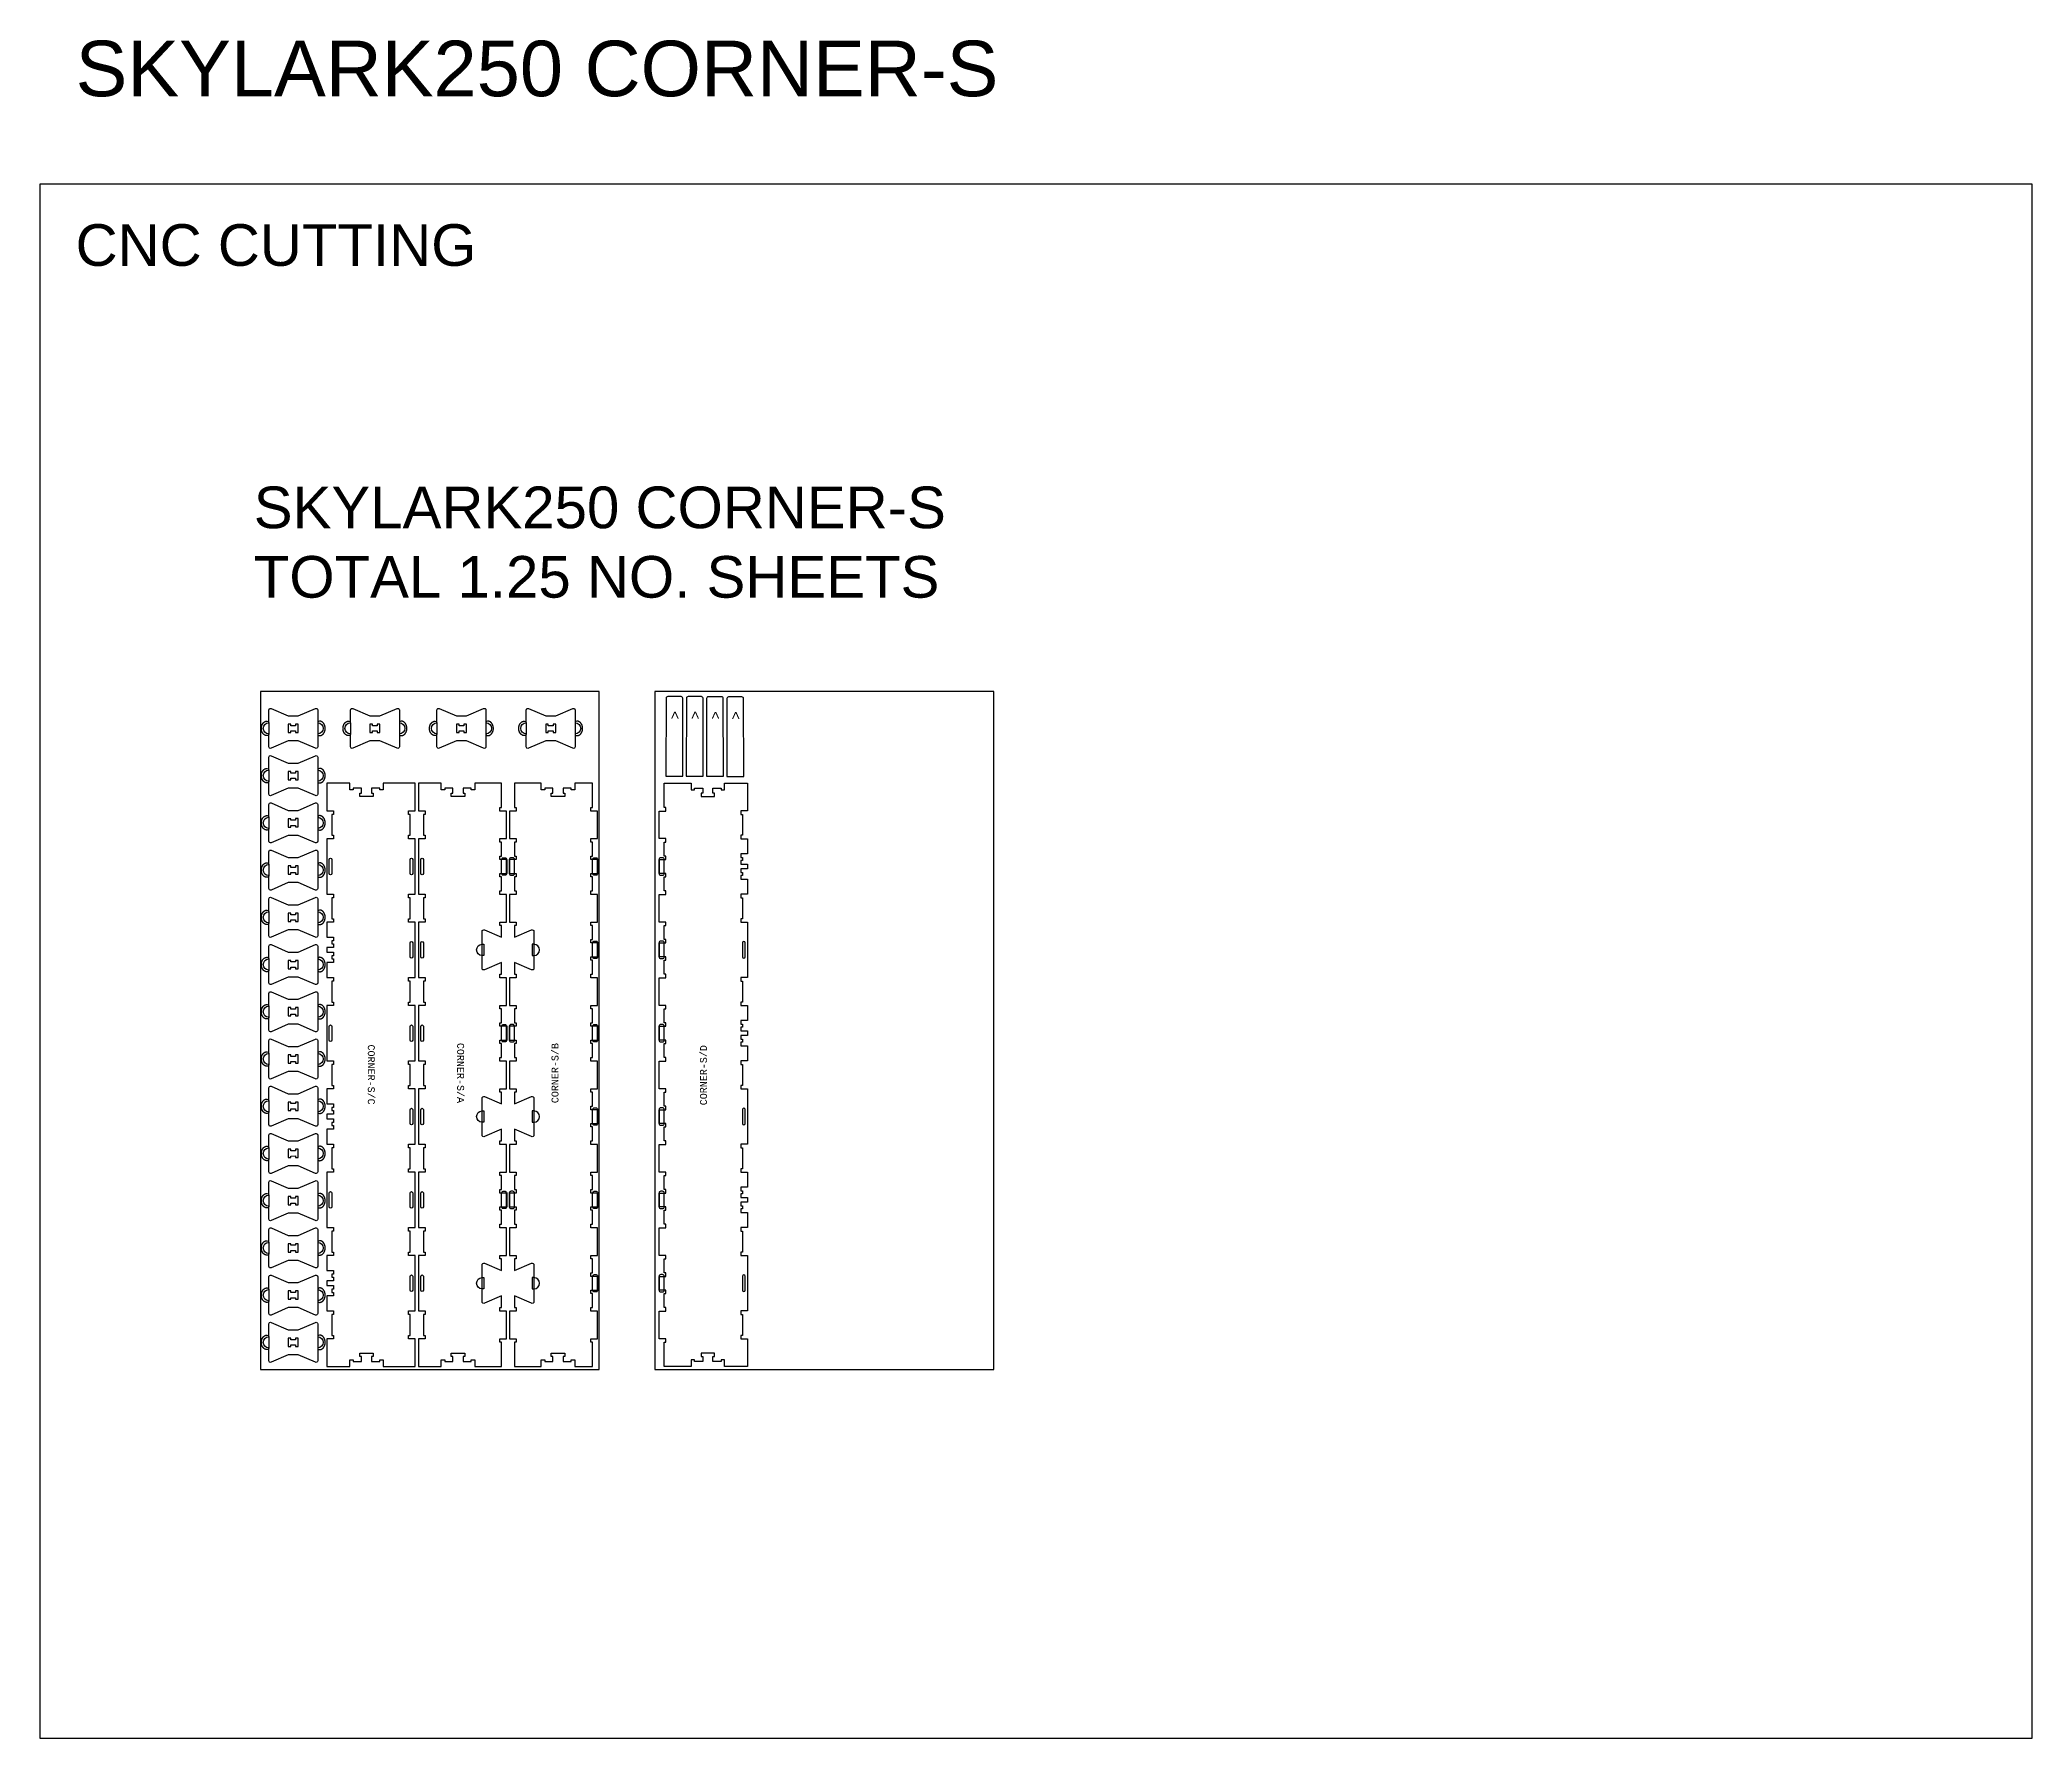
# Model space of a CAD drawing. Extents: x 0 to 12772, y 0 to 23683.
# Drawn here: x 0 to 7173, y 0 to 6113 of the extents above; entities that cross this region are included whole.
import ezdxf

# ---------------------------------------------------------------- set-up
doc = ezdxf.new("R2010")
doc.units = 0
for name, color, linetype in [('0_SHEET_SPRUCEPLY_2440X122', 1, 'CONTINUOUS'), ('1_ANYTOOL_1MMDEEP_LABELS_S', 2, 'CONTINUOUS'), ('3_ANYTOOL_CUTTHROUGH_INSID', 4, 'CONTINUOUS'), ('4_ANYTOOL_CUTTHROUGH_OUTSI', 5, 'CONTINUOUS'), ('5_ANYTOOL_HALF_MILL_9MM_IN', 3, 'CONTINUOUS'), ('DONOTCUT', 7, 'CONTINUOUS')]:
    doc.layers.add(name, color=color, linetype=linetype)
doc.styles.add('ARIAL_REGULAR', font='')
doc.styles.add('MONOTXT_REGULAR', font='')
doc.styles.get('ARIAL_REGULAR').set_extended_font_data('Arial')
doc.styles.get('MONOTXT_REGULAR').set_extended_font_data('Monotxt')

msp = doc.modelspace()

# ---------------------------------------------------------------- texts
at = {"layer": '1_ANYTOOL_1MMDEEP_LABELS_S', "style": 'MONOTXT_REGULAR'}
for s, insert, char_height, width, attachment_point, rotation in [('<', (2304.1, 3697.3, 0), 35, 117.676, 1, 270), ('<', (2377.1, 3697.3, 0), 35, 117.676, 1, 270), ('<', (2450.1, 3696.7, 0), 35, 117.676, 1, 270), ('<', (2523.1, 3696, 0), 35, 117.676, 1, 270), ('CORNER-S/C', (1193.2, 2388.5, 0), 25, 536.757, 5, 270), ('CORNER-S/A', (1514.8, 2394.3, 0), 25, 537.027, 5, 270), ('CORNER-S/B', (1855, 2393.8, 0), 25, 537.027, 5, 90), ('CORNER-S/D', (2389.6, 2386.3), 25, 537.027, 5, 90)]:
    msp.add_mtext(s, dxfattribs=dict(at, insert=insert, char_height=char_height, width=width, attachment_point=attachment_point, rotation=rotation))
at = {"layer": 'DONOTCUT', "attachment_point": 1, "style": 'ARIAL_REGULAR'}
for s, insert, char_height, width in [('SKYLARK250 CORNER-S', (128.7, 6110, 0), 200, 6991.304), ('CNC CUTTING', (128.7, 5449.5, 0), 150, 3150), ('{\\fArial;SKYLARK250 CORNER-S}\\P{\\fArial;TOTAL 1.25 NO. SHEETS}', (770.2, 4505.2, 0), 150, 5243.478)]:
    msp.add_mtext(s, dxfattribs=dict(at, insert=insert, char_height=char_height, width=width))

# ---------------------------------------------------------------- linework, layer by layer
at = {"layer": '0_SHEET_SPRUCEPLY_2440X122'}
for points in [[(794.3, 1327.4), (2014.3, 1327.4), (2014.3, 3767.4), (794.3, 3767.4)], [(2214.3, 1327.4), (3434.3, 1327.4), (3434.3, 3767.4), (2214.3, 3767.4)]]:
    msp.add_lwpolyline(points, close=True, dxfattribs=at)
at = {"layer": '3_ANYTOOL_CUTTHROUGH_INSID'}
for points in [[(921, 3643.9), (903.9, 3643.9), (903.9, 3649.6), (894.4, 3649.6), (894.4, 3619.6), (903.9, 3619.6), (903.9, 3625.4), (921, 3625.4), (921, 3619.7), (930.4, 3619.7), (930.4, 3649.7), (921, 3649.7)], [(1214.9, 3643.9), (1197.9, 3643.9), (1197.9, 3649.6), (1188.4, 3649.6), (1188.4, 3619.6), (1197.9, 3619.6), (1197.9, 3625.4), (1214.9, 3625.4), (1214.9, 3619.7), (1224.4, 3619.7), (1224.4, 3649.7), (1214.9, 3649.7)], [(1526.4, 3643.9), (1509.4, 3643.9), (1509.4, 3649.6), (1499.9, 3649.6), (1499.9, 3619.6), (1509.4, 3619.6), (1509.4, 3625.4), (1526.4, 3625.4), (1526.4, 3619.7), (1535.9, 3619.7), (1535.9, 3649.7), (1526.4, 3649.7)], [(1847.8, 3643.9), (1830.7, 3643.9), (1830.7, 3649.6), (1821.2, 3649.6), (1821.2, 3619.6), (1830.7, 3619.6), (1830.7, 3625.4), (1847.8, 3625.4), (1847.8, 3619.7), (1857.2, 3619.7), (1857.2, 3649.7), (1847.8, 3649.7)], [(921, 3473.9), (903.9, 3473.9), (903.9, 3479.6), (894.4, 3479.6), (894.4, 3449.6), (903.9, 3449.6), (903.9, 3455.4), (921, 3455.4), (921, 3449.7), (930.4, 3449.7), (930.4, 3479.7), (921, 3479.7)], [(921, 3303.9), (903.9, 3303.9), (903.9, 3309.6), (894.4, 3309.6), (894.4, 3279.6), (903.9, 3279.6), (903.9, 3285.4), (921, 3285.4), (921, 3279.7), (930.4, 3279.7), (930.4, 3309.7), (921, 3309.7)], [(921, 3133.9), (903.9, 3133.9), (903.9, 3139.6), (894.4, 3139.6), (894.4, 3109.6), (903.9, 3109.6), (903.9, 3115.4), (921, 3115.4), (921, 3109.7), (930.4, 3109.7), (930.4, 3139.7), (921, 3139.7)], [(921, 2963.9), (903.9, 2963.9), (903.9, 2969.6), (894.4, 2969.6), (894.4, 2939.6), (903.9, 2939.6), (903.9, 2945.4), (921, 2945.4), (921, 2939.7), (930.4, 2939.7), (930.4, 2969.7), (921, 2969.7)], [(921, 2793.9), (903.9, 2793.9), (903.9, 2799.6), (894.4, 2799.6), (894.4, 2769.6), (903.9, 2769.6), (903.9, 2775.4), (921, 2775.4), (921, 2769.7), (930.4, 2769.7), (930.4, 2799.7), (921, 2799.7)], [(921, 2623.9), (903.9, 2623.9), (903.9, 2629.6), (894.4, 2629.6), (894.4, 2599.6), (903.9, 2599.6), (903.9, 2605.4), (921, 2605.4), (921, 2599.7), (930.4, 2599.7), (930.4, 2629.7), (921, 2629.7)], [(921, 2454), (903.9, 2453.9), (903.9, 2459.7), (894.4, 2459.7), (894.4, 2429.6), (903.9, 2429.6), (903.9, 2435.4), (921, 2435.5), (921, 2429.7), (930.4, 2429.7), (930.4, 2459.7), (921, 2459.7)], [(921, 2284), (903.9, 2283.9), (903.9, 2289.7), (894.4, 2289.7), (894.4, 2259.6), (903.9, 2259.6), (903.9, 2265.4), (921, 2265.5), (921, 2259.7), (930.4, 2259.7), (930.4, 2289.7), (921, 2289.7)], [(921, 2114), (903.9, 2113.9), (903.9, 2119.7), (894.4, 2119.7), (894.4, 2089.6), (903.9, 2089.6), (903.9, 2095.4), (921, 2095.5), (921, 2089.7), (930.4, 2089.7), (930.4, 2119.7), (921, 2119.7)], [(921, 1944), (903.9, 1943.9), (903.9, 1949.7), (894.4, 1949.7), (894.4, 1919.6), (903.9, 1919.6), (903.9, 1925.4), (921, 1925.5), (921, 1919.7), (930.4, 1919.7), (930.4, 1949.7), (921, 1949.7)], [(921, 1774), (903.9, 1773.9), (903.9, 1779.7), (894.4, 1779.7), (894.4, 1749.6), (903.9, 1749.6), (903.9, 1755.4), (921, 1755.5), (921, 1749.7), (930.4, 1749.7), (930.4, 1779.7), (921, 1779.7)], [(921, 1604), (903.9, 1603.9), (903.9, 1609.7), (894.4, 1609.7), (894.4, 1579.6), (903.9, 1579.6), (903.9, 1585.4), (921, 1585.5), (921, 1579.7), (930.4, 1579.7), (930.4, 1609.7), (921, 1609.7)], [(921, 1434), (903.9, 1433.9), (903.9, 1439.7), (894.4, 1439.7), (894.4, 1409.6), (903.9, 1409.6), (903.9, 1415.4), (921, 1415.5), (921, 1409.7), (930.4, 1409.7), (930.4, 1439.7), (921, 1439.7)]]:
    msp.add_lwpolyline(points, close=True, dxfattribs=at)
for points in [[(1051.3, 3112.4, -1), (1041.8, 3112.4), (1041.8, 3162.4, -1), (1051.3, 3162.4)], [(1332.8, 3112.4), (1332.8, 3162.4, -1), (1342.3, 3162.4), (1342.3, 3112.4, -1)], [(1380.8, 3162.4), (1380.8, 3112.4, -1), (1371.3, 3112.4), (1371.3, 3162.4, -1)], [(1332.8, 2812.4), (1332.8, 2862.4, -1), (1342.3, 2862.4), (1342.3, 2812.4, -1)], [(1380.8, 2862.4), (1380.8, 2812.4, -1), (1371.3, 2812.4), (1371.3, 2862.4, -1)], [(2529.7, 2812.4, 1), (2539.2, 2812.4), (2539.2, 2862.4, 1), (2529.7, 2862.4)], [(1051.3, 2512.4, -1), (1041.8, 2512.4), (1041.8, 2562.4, -1), (1051.3, 2562.4)], [(1332.8, 2512.4), (1332.8, 2562.4, -1), (1342.3, 2562.4), (1342.3, 2512.4, -1)], [(1380.8, 2562.4), (1380.8, 2512.4, -1), (1371.3, 2512.4), (1371.3, 2562.4, -1)], [(1332.8, 2212.4), (1332.8, 2262.4, -1), (1342.3, 2262.4), (1342.3, 2212.4, -1)], [(1380.8, 2262.4), (1380.8, 2212.4, -1), (1371.3, 2212.4), (1371.3, 2262.4, -1)], [(2529.7, 2212.4, 1), (2539.2, 2212.4), (2539.2, 2262.4, 1), (2529.7, 2262.4)], [(1051.3, 1912.4, -1), (1041.8, 1912.4), (1041.8, 1962.4, -1), (1051.3, 1962.4)], [(1332.8, 1912.4), (1332.8, 1962.4, -1), (1342.3, 1962.4), (1342.3, 1912.4, -1)], [(1380.8, 1962.4), (1380.8, 1912.4, -1), (1371.3, 1912.4), (1371.3, 1962.4, -1)], [(1332.8, 1612.4), (1332.8, 1662.4, -1), (1342.3, 1662.4), (1342.3, 1612.4, -1)], [(1380.8, 1662.4), (1380.8, 1612.4, -1), (1371.3, 1612.4), (1371.3, 1662.4, -1)], [(2529.7, 1612.4, 1), (2539.2, 1612.4), (2539.2, 1662.4, 1), (2529.7, 1662.4)]]:
    msp.add_lwpolyline(points, format="xyb", close=True, dxfattribs=at)
at = {"layer": '4_ANYTOOL_CUTTHROUGH_OUTSI'}
for points in [[(2314.7, 3743.1, 0.414214), (2308.7, 3749.1), (2260.7, 3749.1, 0.414214), (2254.7, 3743.1), (2254.2, 3463), (2315.2, 3463)], [(2387.7, 3743.1, 0.414214), (2381.7, 3749.1), (2333.7, 3749.1, 0.414214), (2327.7, 3743.1), (2327.2, 3463), (2388.2, 3463)], [(2460.7, 3742.4, 0.414214), (2454.7, 3748.4), (2406.7, 3748.4, 0.414214), (2400.7, 3742.4), (2400.2, 3462.3), (2461.2, 3462.3)], [(2533.7, 3741.8, 0.414214), (2527.7, 3747.8), (2479.7, 3747.8, 0.414214), (2473.7, 3741.8), (2473.2, 3461.7), (2534.2, 3461.7)], [(1000.4, 3568.4, -0.539734), (992.1, 3562.9), (930.4, 3589.6), (894.4, 3589.6), (832.8, 3562.9, -0.539734), (824.4, 3568.4), (824.4, 3614.6, -1), (824.4, 3654.6), (824.4, 3700.8, -0.539734), (832.8, 3706.3), (894.4, 3679.6), (930.4, 3679.6), (992.1, 3706.3, -0.539734), (1000.4, 3700.8), (1000.4, 3654.6, -1), (1000.4, 3614.6)], [(1294.4, 3568.4, -0.539734), (1286, 3562.9), (1224.4, 3589.6), (1188.4, 3589.6), (1126.8, 3562.9, -0.539734), (1118.4, 3568.4), (1118.4, 3614.6, -1), (1118.4, 3654.6), (1118.4, 3700.8, -0.539734), (1126.8, 3706.3), (1188.4, 3679.6), (1224.4, 3679.6), (1286, 3706.3, -0.539734), (1294.4, 3700.8), (1294.4, 3654.6, -1), (1294.4, 3614.6)], [(1605.9, 3568.4, -0.539734), (1597.5, 3562.9), (1535.9, 3589.6), (1499.9, 3589.6), (1438.3, 3562.9, -0.539734), (1429.9, 3568.4), (1429.9, 3614.6, -1), (1429.9, 3654.6), (1429.9, 3700.8, -0.539734), (1438.3, 3706.3), (1499.9, 3679.6), (1535.9, 3679.6), (1597.5, 3706.3, -0.539734), (1605.9, 3700.8), (1605.9, 3654.6, -1), (1605.9, 3614.6)], [(1927.2, 3568.4, -0.539734), (1918.9, 3562.9), (1857.2, 3589.6), (1821.2, 3589.6), (1759.6, 3562.9, -0.539734), (1751.2, 3568.4), (1751.2, 3614.6, -1), (1751.2, 3654.6), (1751.2, 3700.8, -0.539734), (1759.6, 3706.3), (1821.2, 3679.6), (1857.2, 3679.6), (1918.9, 3706.3, -0.539734), (1927.2, 3700.8), (1927.2, 3654.6, -1), (1927.2, 3614.6)], [(1000.4, 3398.4, -0.539734), (992.1, 3392.9), (930.4, 3419.6), (894.4, 3419.6), (832.8, 3392.9, -0.539734), (824.4, 3398.4), (824.4, 3444.6, -1), (824.4, 3484.6), (824.4, 3530.8, -0.539734), (832.8, 3536.3), (894.4, 3509.6), (930.4, 3509.6), (992.1, 3536.3, -0.539734), (1000.4, 3530.8), (1000.4, 3484.6, -1), (1000.4, 3444.6)], [(1362.8, 3037.7), (1386.8, 3037.7), (1386.8, 3025.2), (1380.8, 3025.2), (1380.8, 2949.7), (1386.8, 2949.7), (1386.8, 2937.2), (1362.8, 2937.2), (1362.8, 2737.7), (1386.8, 2737.7), (1386.8, 2725.2), (1380.8, 2725.2), (1380.8, 2649.7), (1386.8, 2649.7), (1386.8, 2637.2), (1362.8, 2637.2), (1362.8, 2437.7), (1386.8, 2437.7), (1386.8, 2425.2), (1380.8, 2425.2), (1380.8, 2349.7), (1386.8, 2349.7), (1386.8, 2337.2), (1362.8, 2337.2), (1362.8, 2137.7), (1386.8, 2137.7), (1386.8, 2125.2), (1380.8, 2125.2), (1380.8, 2049.7), (1386.8, 2049.7), (1386.8, 2037.2), (1362.8, 2037.2), (1362.8, 1837.7), (1386.8, 1837.7), (1386.8, 1825.2), (1380.8, 1825.2), (1380.8, 1749.7), (1386.8, 1749.7), (1386.8, 1737.2), (1362.8, 1737.2), (1362.8, 1537.7), (1386.8, 1537.7), (1386.8, 1525.2), (1380.8, 1525.2), (1380.8, 1449.7), (1386.8, 1449.7), (1386.8, 1437.2), (1362.8, 1437.2), (1362.8, 1337.7), (1445.3, 1337.7), (1445.3, 1361.7), (1457.8, 1361.7), (1457.8, 1355.7), (1487.3, 1355.7), (1487.3, 1373.2), (1481.3, 1373.2), (1481.3, 1385.7), (1529.8, 1385.7), (1529.8, 1373.2), (1523.8, 1373.2), (1523.8, 1355.7), (1553.3, 1355.7), (1553.3, 1361.7), (1565.8, 1361.7), (1565.8, 1337.7), (1662.3, 1337.7), (1662.3, 1425.2), (1656.3, 1425.2), (1656.3, 1437.7), (1680.3, 1437.7), (1680.3, 1537.2), (1656.3, 1537.2), (1656.3, 1549.7), (1662.3, 1549.7), (1662.3, 1592.1), (1601, 1565.5), (1601, 1565.5, -0.539734), (1592.3, 1571.2), (1592.3, 1703.6, -0.539734), (1601, 1709.4), (1662.3, 1682.8), (1662.3, 1725.2), (1656.3, 1725.2), (1656.3, 1737.7), (1680.3, 1737.7), (1680.3, 1837.2), (1656.3, 1837.2), (1656.3, 1849.7), (1662.3, 1849.7), (1662.3, 1900.2), (1656.3, 1900.2), (1656.3, 1912.7), (1680.3, 1912.7), (1680.3, 1962.2), (1656.3, 1962.2), (1656.3, 1974.7), (1662.3, 1974.7), (1662.3, 2025.2), (1656.3, 2025.2), (1656.3, 2037.7), (1680.3, 2037.7), (1680.3, 2137.2), (1656.3, 2137.2), (1656.3, 2149.7), (1662.3, 2149.7), (1662.3, 2192.1), (1601, 2165.5), (1601, 2165.5, -0.539734), (1592.3, 2171.2), (1592.3, 2303.6, -0.539734), (1601, 2309.4), (1662.3, 2282.8), (1662.3, 2325.2), (1656.3, 2325.2), (1656.3, 2337.7), (1680.3, 2337.7), (1680.3, 2437.2), (1656.3, 2437.2), (1656.3, 2449.7), (1662.3, 2449.7), (1662.3, 2500.2), (1656.3, 2500.2), (1656.3, 2512.7), (1680.3, 2512.7), (1680.3, 2562.2), (1656.3, 2562.2), (1656.3, 2574.7), (1662.3, 2574.7), (1662.3, 2625.2), (1656.3, 2625.2), (1656.3, 2637.7), (1680.3, 2637.7), (1680.3, 2737.2), (1656.3, 2737.2), (1656.3, 2749.7), (1662.3, 2749.7), (1662.3, 2792.1), (1601, 2765.5), (1601, 2765.5, -0.539734), (1592.3, 2771.2), (1592.3, 2903.6, -0.539734), (1601, 2909.4), (1662.3, 2882.8), (1662.3, 2925.2), (1656.3, 2925.2), (1656.3, 2937.7), (1680.3, 2937.7), (1680.3, 3037.2), (1656.3, 3037.2), (1656.3, 3049.7), (1662.3, 3049.7), (1662.3, 3100.2), (1656.3, 3100.2), (1656.3, 3112.7), (1680.3, 3112.7), (1680.3, 3162.2), (1656.3, 3162.2), (1656.3, 3174.7), (1662.3, 3174.7), (1662.3, 3225.2), (1656.3, 3225.2), (1656.3, 3237.7), (1680.3, 3237.7), (1680.3, 3237.7), (1680.3, 3337.2), (1656.6, 3337.2), (1656.3, 3337.2), (1656.3, 3349.7), (1662.3, 3349.7), (1662.3, 3437.2), (1565.8, 3437.2), (1565.8, 3413.2), (1553.3, 3413.2), (1553.3, 3419.2), (1523.8, 3419.2), (1523.8, 3401.7), (1529.8, 3401.7), (1529.8, 3389.2), (1481.3, 3389.2), (1481.3, 3401.7), (1487.3, 3401.7), (1487.3, 3419.2), (1457.8, 3419.2), (1457.8, 3413.2), (1445.3, 3413.2), (1445.3, 3437.2), (1362.8, 3437.2), (1362.8, 3337.7), (1362.8, 3337.7), (1386.6, 3337.7), (1386.8, 3337.7), (1386.8, 3325.2), (1380.8, 3325.2), (1380.8, 3249.7), (1386.8, 3249.7), (1386.8, 3237.2), (1362.8, 3237.2), (1362.8, 3237.2)], [(1690.8, 3337.2), (1690.8, 3237.7), (1714.8, 3237.7), (1714.8, 3225.2), (1708.8, 3225.2), (1708.8, 3174.7), (1714.8, 3174.7), (1714.8, 3162.2), (1690.8, 3162.2), (1690.8, 3112.7), (1714.8, 3112.7), (1714.8, 3100.2), (1708.8, 3100.2), (1708.8, 3049.7), (1714.8, 3049.7), (1714.8, 3037.2), (1690.8, 3037.2), (1690.8, 2937.7), (1714.8, 2937.7), (1714.8, 2925.2), (1708.8, 2925.2), (1708.8, 2882.8), (1770.1, 2909.4), (1770.1, 2909.4, -0.539734), (1778.8, 2903.6), (1778.8, 2771.2, -0.539734), (1770.1, 2765.5), (1708.8, 2792.1), (1708.8, 2749.7), (1714.8, 2749.7), (1714.8, 2737.2), (1690.8, 2737.2), (1690.8, 2637.7), (1714.8, 2637.7), (1714.8, 2625.2), (1708.8, 2625.2), (1708.8, 2574.7), (1714.8, 2574.7), (1714.8, 2562.2), (1690.8, 2562.2), (1690.8, 2512.7), (1714.8, 2512.7), (1714.8, 2500.2), (1708.8, 2500.2), (1708.8, 2449.7), (1714.8, 2449.7), (1714.8, 2437.2), (1690.8, 2437.2), (1690.8, 2337.7), (1714.8, 2337.7), (1714.8, 2325.2), (1708.8, 2325.2), (1708.8, 2282.8), (1770.1, 2309.4), (1770.1, 2309.4, -0.539734), (1778.8, 2303.6), (1778.8, 2171.2, -0.539734), (1770.1, 2165.5), (1708.8, 2192.1), (1708.8, 2149.7), (1714.8, 2149.7), (1714.8, 2137.2), (1690.8, 2137.2), (1690.8, 2037.7), (1714.8, 2037.7), (1714.8, 2025.2), (1708.8, 2025.2), (1708.8, 1974.7), (1714.8, 1974.7), (1714.8, 1962.2), (1690.8, 1962.2), (1690.8, 1912.7), (1714.8, 1912.7), (1714.8, 1900.2), (1708.8, 1900.2), (1708.8, 1849.7), (1714.8, 1849.7), (1714.8, 1837.2), (1690.8, 1837.2), (1690.8, 1737.7), (1714.8, 1737.7), (1714.8, 1725.2), (1708.8, 1725.2), (1708.8, 1682.8), (1770.1, 1709.4), (1770.1, 1709.4, -0.539734), (1778.8, 1703.6), (1778.8, 1571.2, -0.539734), (1770.1, 1565.5), (1708.8, 1592.1), (1708.8, 1549.7), (1714.8, 1549.7), (1714.8, 1537.2), (1690.8, 1537.2), (1690.8, 1437.7), (1714.8, 1437.7), (1714.8, 1425.2), (1708.8, 1425.2), (1708.8, 1337.7), (1805.3, 1337.7), (1805.3, 1361.7), (1817.8, 1361.7), (1817.8, 1355.7), (1847.3, 1355.7), (1847.3, 1373.2), (1841.3, 1373.2), (1841.3, 1385.7), (1889.8, 1385.7), (1889.8, 1373.2), (1883.8, 1373.2), (1883.8, 1355.7), (1913.3, 1355.7), (1913.3, 1361.7), (1925.8, 1361.7), (1925.8, 1337.7), (1990.3, 1337.7), (1990.3, 1425.2), (1984.3, 1425.2), (1984.3, 1437.7), (2008.3, 1437.7), (2008.3, 1537.2), (1984.3, 1537.2), (1984.3, 1549.7), (1990.3, 1549.7), (1990.3, 1600.2), (1984.3, 1600.2), (1984.3, 1612.7), (2008.3, 1612.7), (2008.3, 1662.2), (1984.3, 1662.2), (1984.3, 1674.7), (1990.3, 1674.7), (1990.3, 1725.2), (1984.3, 1725.2), (1984.3, 1737.7), (2008.3, 1737.7), (2008.3, 1837.2), (1984.3, 1837.2), (1984.3, 1849.7), (1990.3, 1849.7), (1990.3, 1900.2), (1984.3, 1900.2), (1984.3, 1912.7), (2008.3, 1912.7), (2008.3, 1962.2), (1984.3, 1962.2), (1984.3, 1974.7), (1990.3, 1974.7), (1990.3, 2025.2), (1984.3, 2025.2), (1984.3, 2037.7), (2008.3, 2037.7), (2008.3, 2137.2), (1984.3, 2137.2), (1984.3, 2149.7), (1990.3, 2149.7), (1990.3, 2200.2), (1984.3, 2200.2), (1984.3, 2212.7), (2008.3, 2212.7), (2008.3, 2262.2), (1984.3, 2262.2), (1984.3, 2274.7), (1990.3, 2274.7), (1990.3, 2325.2), (1984.3, 2325.2), (1984.3, 2337.7), (2008.3, 2337.7), (2008.3, 2437.2), (1984.3, 2437.2), (1984.3, 2449.7), (1990.3, 2449.7), (1990.3, 2500.2), (1984.3, 2500.2), (1984.3, 2512.7), (2008.3, 2512.7), (2008.3, 2562.2), (1984.3, 2562.2), (1984.3, 2574.7), (1990.3, 2574.7), (1990.3, 2625.2), (1984.3, 2625.2), (1984.3, 2637.7), (2008.3, 2637.7), (2008.3, 2737.2), (1984.3, 2737.2), (1984.3, 2749.7), (1990.3, 2749.7), (1990.3, 2800.2), (1984.3, 2800.2), (1984.3, 2812.7), (2008.3, 2812.7), (2008.3, 2862.2), (1984.3, 2862.2), (1984.3, 2874.7), (1990.3, 2874.7), (1990.3, 2925.2), (1984.3, 2925.2), (1984.3, 2937.7), (2008.3, 2937.7), (2008.3, 3037.2), (1984.3, 3037.2), (1984.3, 3049.7), (1990.3, 3049.7), (1990.3, 3100.2), (1984.3, 3100.2), (1984.3, 3112.7), (2008.3, 3112.7), (2008.3, 3162.2), (1984.3, 3162.2), (1984.3, 3174.7), (1990.3, 3174.7), (1990.3, 3225.2), (1984.3, 3225.2), (1984.3, 3237.7), (2008.3, 3237.7), (2008.3, 3337.2), (1984.3, 3337.2), (1984.3, 3349.7), (1990.3, 3349.7), (1990.3, 3437.2), (1925.8, 3437.2), (1925.8, 3413.2), (1913.3, 3413.2), (1913.3, 3419.2), (1883.8, 3419.2), (1883.8, 3401.7), (1889.8, 3401.7), (1889.8, 3389.2), (1841.3, 3389.2), (1841.3, 3401.7), (1847.3, 3401.7), (1847.3, 3419.2), (1817.8, 3419.2), (1817.8, 3413.2), (1805.3, 3413.2), (1805.3, 3437.2), (1708.8, 3437.2), (1708.8, 3349.7), (1714.8, 3349.7), (1714.8, 3337.2), (1690.8, 3337.2)], [(1000.4, 3228.4, -0.539734), (992.1, 3222.9), (930.4, 3249.6), (894.4, 3249.6), (832.8, 3222.9, -0.539734), (824.4, 3228.4), (824.4, 3274.6, -1), (824.4, 3314.6), (824.4, 3360.8, -0.539734), (832.8, 3366.3), (894.4, 3339.6), (930.4, 3339.6), (992.1, 3366.3, -0.539734), (1000.4, 3360.8), (1000.4, 3314.6, -1), (1000.4, 3274.6)], [(1000.4, 3058.4, -0.539734), (992.1, 3052.9), (930.4, 3079.6), (894.4, 3079.6), (832.8, 3052.9, -0.539734), (824.4, 3058.4), (824.4, 3104.6, -1), (824.4, 3144.6), (824.4, 3190.8, -0.539734), (832.8, 3196.3), (894.4, 3169.6), (930.4, 3169.6), (992.1, 3196.3, -0.539734), (1000.4, 3190.8), (1000.4, 3144.6, -1), (1000.4, 3104.6)], [(1000.4, 2888.4, -0.539734), (992.1, 2882.9), (930.4, 2909.6), (894.4, 2909.6), (832.8, 2882.9, -0.539734), (824.4, 2888.4), (824.4, 2934.6, -1), (824.4, 2974.6), (824.4, 3020.8, -0.539734), (832.8, 3026.3), (894.4, 2999.6), (930.4, 2999.6), (992.1, 3026.3, -0.539734), (1000.4, 3020.8), (1000.4, 2974.6, -1), (1000.4, 2934.6)], [(1000.4, 2718.4, -0.539734), (992.1, 2712.9), (930.4, 2739.6), (894.4, 2739.6), (832.8, 2712.9, -0.539734), (824.4, 2718.4), (824.4, 2764.6, -1), (824.4, 2804.6), (824.4, 2850.8, -0.539734), (832.8, 2856.3), (894.4, 2829.6), (930.4, 2829.6), (992.1, 2856.3, -0.539734), (1000.4, 2850.8), (1000.4, 2804.6, -1), (1000.4, 2764.6)], [(1000.4, 2548.4, -0.539734), (992.1, 2542.9), (930.4, 2569.6), (894.4, 2569.6), (832.8, 2542.9, -0.539734), (824.4, 2548.4), (824.4, 2594.6, -1), (824.4, 2634.6), (824.4, 2680.8, -0.539734), (832.8, 2686.3), (894.4, 2659.6), (930.4, 2659.6), (992.1, 2686.3, -0.539734), (1000.4, 2680.8), (1000.4, 2634.6, -1), (1000.4, 2594.6)], [(1000.4, 2378.4, -0.539734), (992.1, 2372.9), (930.4, 2399.6), (894.4, 2399.6), (832.8, 2372.9, -0.539734), (824.4, 2378.4), (824.4, 2424.6, -1), (824.4, 2464.6), (824.4, 2510.8, -0.539734), (832.8, 2516.3), (894.4, 2489.6), (930.4, 2489.6), (992.1, 2516.3, -0.539734), (1000.4, 2510.8), (1000.4, 2464.6, -1), (1000.4, 2424.6)], [(1000.4, 2208.4, -0.539734), (992.1, 2202.9), (930.4, 2229.6), (894.4, 2229.6), (832.8, 2202.9, -0.539734), (824.4, 2208.4), (824.4, 2254.6, -1), (824.4, 2294.6), (824.4, 2340.8, -0.539734), (832.8, 2346.3), (894.4, 2319.6), (930.4, 2319.6), (992.1, 2346.3, -0.539734), (1000.4, 2340.8), (1000.4, 2294.6, -1), (1000.4, 2254.6)], [(1000.4, 2038.4, -0.539734), (992.1, 2032.9), (930.4, 2059.6), (894.4, 2059.6), (832.8, 2032.9, -0.539734), (824.4, 2038.4), (824.4, 2084.6, -1), (824.4, 2124.6), (824.4, 2170.8, -0.539734), (832.8, 2176.3), (894.4, 2149.6), (930.4, 2149.6), (992.1, 2176.3, -0.539734), (1000.4, 2170.8), (1000.4, 2124.6, -1), (1000.4, 2084.6)], [(1000.4, 1868.4, -0.539734), (992.1, 1862.9), (930.4, 1889.6), (894.4, 1889.6), (832.8, 1862.9, -0.539734), (824.4, 1868.4), (824.4, 1914.6, -1), (824.4, 1954.6), (824.4, 2000.8, -0.539734), (832.8, 2006.3), (894.4, 1979.6), (930.4, 1979.6), (992.1, 2006.3, -0.539734), (1000.4, 2000.8), (1000.4, 1954.6, -1), (1000.4, 1914.6)], [(1000.4, 1698.4, -0.539734), (992.1, 1692.9), (930.4, 1719.6), (894.4, 1719.6), (832.8, 1692.9, -0.539734), (824.4, 1698.4), (824.4, 1744.6, -1), (824.4, 1784.6), (824.4, 1830.8, -0.539734), (832.8, 1836.3), (894.4, 1809.6), (930.4, 1809.6), (992.1, 1836.3, -0.539734), (1000.4, 1830.8), (1000.4, 1784.6, -1), (1000.4, 1744.6)], [(1000.4, 1528.4, -0.539734), (992.1, 1522.9), (930.4, 1549.6), (894.4, 1549.6), (832.8, 1522.9, -0.539734), (824.4, 1528.4), (824.4, 1574.6, -1), (824.4, 1614.6), (824.4, 1660.8, -0.539734), (832.8, 1666.3), (894.4, 1639.6), (930.4, 1639.6), (992.1, 1666.3, -0.539734), (1000.4, 1660.8), (1000.4, 1614.6, -1), (1000.4, 1574.6)], [(1000.4, 1358.4, -0.539734), (992.1, 1352.9), (930.4, 1379.6), (894.4, 1379.6), (832.8, 1352.9, -0.539734), (824.4, 1358.4), (824.4, 1404.6, -1), (824.4, 1444.6), (824.4, 1490.8, -0.539734), (832.8, 1496.3), (894.4, 1469.6), (930.4, 1469.6), (992.1, 1496.3, -0.539734), (1000.4, 1490.8), (1000.4, 1444.6, -1), (1000.4, 1404.6)]]:
    msp.add_lwpolyline(points, format="xyb", close=True, dxfattribs=at)
for points in [[(1194.3, 1355.7), (1223.8, 1355.7), (1223.8, 1361.7), (1236.3, 1361.7), (1236.3, 1337.7), (1350.8, 1337.7), (1350.8, 1437.2), (1326.8, 1437.2), (1326.8, 1449.7), (1332.8, 1449.7), (1332.8, 1525.2), (1326.8, 1525.2), (1326.8, 1537.7), (1350.8, 1537.7), (1350.8, 1737.2), (1326.8, 1737.2), (1326.8, 1749.7), (1332.8, 1749.7), (1332.8, 1825.2), (1326.8, 1825.2), (1326.8, 1837.7), (1350.8, 1837.7), (1350.8, 2037.2), (1326.8, 2037.2), (1326.8, 2049.7), (1332.8, 2049.7), (1332.8, 2125.2), (1326.8, 2125.2), (1326.8, 2137.7), (1350.8, 2137.7), (1350.8, 2337.2), (1326.8, 2337.2), (1326.8, 2349.7), (1332.8, 2349.7), (1332.8, 2425.2), (1326.8, 2425.2), (1326.8, 2437.7), (1350.8, 2437.7), (1350.8, 2637.2), (1326.8, 2637.2), (1326.8, 2649.7), (1332.8, 2649.7), (1332.8, 2725.2), (1326.8, 2725.2), (1326.8, 2737.7), (1350.8, 2737.7), (1350.8, 2937.2), (1326.8, 2937.2), (1326.8, 2949.7), (1332.8, 2949.7), (1332.8, 3025.2), (1326.8, 3025.2), (1326.8, 3037.7), (1350.8, 3037.7), (1350.8, 3237.2), (1326.8, 3237.2), (1326.8, 3249.7), (1332.8, 3249.7), (1332.8, 3325.2), (1326.8, 3325.2), (1326.8, 3337.7), (1350.8, 3337.7), (1350.8, 3437.2), (1236.3, 3437.2), (1236.3, 3413.2), (1223.8, 3413.2), (1223.8, 3419.2), (1194.3, 3419.2), (1194.3, 3401.7), (1200.3, 3401.7), (1200.3, 3389.2), (1151.8, 3389.2), (1151.8, 3401.7), (1157.8, 3401.7), (1157.8, 3419.2), (1128.3, 3419.2), (1128.3, 3413.2), (1115.8, 3413.2), (1115.8, 3437.2), (1033.3, 3437.2), (1033.3, 3337.7), (1057.3, 3337.7), (1057.3, 3325.2), (1051.3, 3325.2), (1051.3, 3249.7), (1057.3, 3249.7), (1057.3, 3237.2), (1033.3, 3237.2), (1033.3, 3037.7), (1057.3, 3037.7), (1057.3, 3025.2), (1051.3, 3025.2), (1051.3, 2949.7), (1057.3, 2949.7), (1057.3, 2937.2), (1033.3, 2937.2), (1033.3, 2882.7), (1057.3, 2882.7), (1057.3, 2870.2), (1051.3, 2870.2), (1051.3, 2858.7), (1057.3, 2858.7), (1057.3, 2846.2), (1033.3, 2846.2), (1033.3, 2828.7), (1057.3, 2828.7), (1057.3, 2816.2), (1051.3, 2816.2), (1051.3, 2804.7), (1057.3, 2804.7), (1057.3, 2792.2), (1033.3, 2792.2), (1033.3, 2737.7), (1057.3, 2737.7), (1057.3, 2725.2), (1051.3, 2725.2), (1051.3, 2649.7), (1057.3, 2649.7), (1057.3, 2637.2), (1033.3, 2637.2), (1033.3, 2437.7), (1057.3, 2437.7), (1057.3, 2425.2), (1051.3, 2425.2), (1051.3, 2349.7), (1057.3, 2349.7), (1057.3, 2337.2), (1033.3, 2337.2), (1033.3, 2282.7), (1057.3, 2282.7), (1057.3, 2270.2), (1051.3, 2270.2), (1051.3, 2258.7), (1057.3, 2258.7), (1057.3, 2246.2), (1033.3, 2246.2), (1033.3, 2228.7), (1057.3, 2228.7), (1057.3, 2216.2), (1051.3, 2216.2), (1051.3, 2204.7), (1057.3, 2204.7), (1057.3, 2192.2), (1033.3, 2192.2), (1033.3, 2137.7), (1057.3, 2137.7), (1057.3, 2125.2), (1051.3, 2125.2), (1051.3, 2049.7), (1057.3, 2049.7), (1057.3, 2037.2), (1033.3, 2037.2), (1033.3, 1837.7), (1057.3, 1837.7), (1057.3, 1825.2), (1051.3, 1825.2), (1051.3, 1749.7), (1057.3, 1749.7), (1057.3, 1737.2), (1033.3, 1737.2), (1033.3, 1682.7), (1057.3, 1682.7), (1057.3, 1670.2), (1051.3, 1670.2), (1051.3, 1658.7), (1057.3, 1658.7), (1057.3, 1646.2), (1033.3, 1646.2), (1033.3, 1628.7), (1057.3, 1628.7), (1057.3, 1616.2), (1051.3, 1616.2), (1051.3, 1604.7), (1057.3, 1604.7), (1057.3, 1592.2), (1033.3, 1592.2), (1033.3, 1537.7), (1057.3, 1537.7), (1057.3, 1525.2), (1051.3, 1525.2), (1051.3, 1449.7), (1057.3, 1449.7), (1057.3, 1437.2), (1033.3, 1437.2), (1033.3, 1337.7), (1115.8, 1337.7), (1115.8, 1361.7), (1128.3, 1361.7), (1128.3, 1355.7), (1157.8, 1355.7), (1157.8, 1373.2), (1151.8, 1373.2), (1151.8, 1385.7), (1200.3, 1385.7), (1200.3, 1373.2), (1194.3, 1373.2)], [(2386.7, 1355.7), (2357.2, 1355.7), (2357.2, 1361.7), (2344.7, 1361.7), (2344.7, 1337.7), (2248.2, 1337.7), (2248.2, 1425.2), (2254.2, 1425.2), (2254.2, 1437.7), (2230.2, 1437.7), (2230.2, 1537.2), (2254.2, 1537.2), (2254.2, 1549.7), (2248.2, 1549.7), (2248.2, 1600.2), (2254.2, 1600.2), (2254.2, 1612.7), (2230.2, 1612.7), (2230.2, 1662.2), (2254.2, 1662.2), (2254.2, 1674.7), (2248.2, 1674.7), (2248.2, 1725.2), (2254.2, 1725.2), (2254.2, 1737.7), (2230.2, 1737.7), (2230.2, 1837.2), (2254.2, 1837.2), (2254.2, 1849.7), (2248.2, 1849.7), (2248.2, 1900.2), (2254.2, 1900.2), (2254.2, 1912.7), (2230.2, 1912.7), (2230.2, 1962.2), (2254.2, 1962.2), (2254.2, 1974.7), (2248.2, 1974.7), (2248.2, 2025.2), (2254.2, 2025.2), (2254.2, 2037.7), (2230.2, 2037.7), (2230.2, 2137.2), (2254.2, 2137.2), (2254.2, 2149.7), (2248.2, 2149.7), (2248.2, 2200.2), (2254.2, 2200.2), (2254.2, 2212.7), (2230.2, 2212.7), (2230.2, 2262.2), (2254.2, 2262.2), (2254.2, 2274.7), (2248.2, 2274.7), (2248.2, 2325.2), (2254.2, 2325.2), (2254.2, 2337.7), (2230.2, 2337.7), (2230.2, 2437.2), (2254.2, 2437.2), (2254.2, 2449.7), (2248.2, 2449.7), (2248.2, 2500.2), (2254.2, 2500.2), (2254.2, 2512.7), (2230.2, 2512.7), (2230.2, 2562.2), (2254.2, 2562.2), (2254.2, 2574.7), (2248.2, 2574.7), (2248.2, 2625.2), (2254.2, 2625.2), (2254.2, 2637.7), (2230.2, 2637.7), (2230.2, 2737.2), (2254.2, 2737.2), (2254.2, 2749.7), (2248.2, 2749.7), (2248.2, 2800.2), (2254.2, 2800.2), (2254.2, 2812.7), (2230.2, 2812.7), (2230.2, 2862.2), (2254.2, 2862.2), (2254.2, 2874.7), (2248.2, 2874.7), (2248.2, 2925.2), (2254.2, 2925.2), (2254.2, 2937.7), (2230.2, 2937.7), (2230.2, 3037.2), (2254.2, 3037.2), (2254.2, 3049.7), (2248.2, 3049.7), (2248.2, 3100.2), (2254.2, 3100.2), (2254.2, 3112.7), (2230.2, 3112.7), (2230.2, 3162.2), (2254.2, 3162.2), (2254.2, 3174.7), (2248.2, 3174.7), (2248.2, 3225.2), (2254.2, 3225.2), (2254.2, 3237.7), (2230.2, 3237.7), (2230.2, 3337.2), (2254.2, 3337.2), (2254.2, 3349.7), (2248.2, 3349.7), (2248.2, 3437.2), (2344.7, 3437.2), (2344.7, 3413.2), (2357.2, 3413.2), (2357.2, 3419.2), (2386.7, 3419.2), (2386.7, 3401.7), (2380.7, 3401.7), (2380.7, 3389.2), (2429.2, 3389.2), (2429.2, 3401.7), (2423.2, 3401.7), (2423.2, 3419.2), (2452.7, 3419.2), (2452.7, 3413.2), (2465.2, 3413.2), (2465.2, 3437.2), (2547.7, 3437.2), (2547.7, 3337.7), (2523.7, 3337.7), (2523.7, 3325.2), (2529.7, 3325.2), (2529.7, 3249.7), (2523.7, 3249.7), (2523.7, 3237.2), (2547.7, 3237.2), (2547.7, 3182.7), (2523.7, 3182.7), (2523.7, 3170.2), (2529.7, 3170.2), (2529.7, 3158.7), (2523.7, 3158.7), (2523.7, 3146.2), (2547.7, 3146.2), (2547.7, 3128.7), (2523.7, 3128.7), (2523.7, 3116.2), (2529.7, 3116.2), (2529.7, 3104.7), (2523.7, 3104.7), (2523.7, 3092.2), (2547.7, 3092.2), (2547.7, 3037.7), (2523.7, 3037.7), (2523.7, 3025.2), (2529.7, 3025.2), (2529.7, 2949.7), (2523.7, 2949.7), (2523.7, 2937.2), (2547.7, 2937.2), (2547.7, 2737.7), (2523.7, 2737.7), (2523.7, 2725.2), (2529.7, 2725.2), (2529.7, 2649.7), (2523.7, 2649.7), (2523.7, 2637.2), (2547.7, 2637.2), (2547.7, 2582.7), (2523.7, 2582.7), (2523.7, 2570.2), (2529.7, 2570.2), (2529.7, 2558.7), (2523.7, 2558.7), (2523.7, 2546.2), (2547.7, 2546.2), (2547.7, 2528.7), (2523.7, 2528.7), (2523.7, 2516.2), (2529.7, 2516.2), (2529.7, 2504.7), (2523.7, 2504.7), (2523.7, 2492.2), (2547.7, 2492.2), (2547.7, 2437.7), (2523.7, 2437.7), (2523.7, 2425.2), (2529.7, 2425.2), (2529.7, 2349.7), (2523.7, 2349.7), (2523.7, 2337.2), (2547.7, 2337.2), (2547.7, 2137.7), (2523.7, 2137.7), (2523.7, 2125.2), (2529.7, 2125.2), (2529.7, 2049.7), (2523.7, 2049.7), (2523.7, 2037.2), (2547.7, 2037.2), (2547.7, 1982.7), (2523.7, 1982.7), (2523.7, 1970.2), (2529.7, 1970.2), (2529.7, 1958.7), (2523.7, 1958.7), (2523.7, 1946.2), (2547.7, 1946.2), (2547.7, 1928.7), (2523.7, 1928.7), (2523.7, 1916.2), (2529.7, 1916.2), (2529.7, 1904.7), (2523.7, 1904.7), (2523.7, 1892.2), (2547.7, 1892.2), (2547.7, 1837.7), (2523.7, 1837.7), (2523.7, 1825.2), (2529.7, 1825.2), (2529.7, 1749.7), (2523.7, 1749.7), (2523.7, 1737.2), (2547.7, 1737.2), (2547.7, 1537.7), (2523.7, 1537.7), (2523.7, 1525.2), (2529.7, 1525.2), (2529.7, 1449.7), (2523.7, 1449.7), (2523.7, 1437.2), (2547.7, 1437.2), (2547.7, 1337.7), (2465.2, 1337.7), (2465.2, 1361.7), (2452.7, 1361.7), (2452.7, 1355.7), (2423.2, 1355.7), (2423.2, 1373.2), (2429.2, 1373.2), (2429.2, 1385.7), (2380.7, 1385.7), (2380.7, 1373.2), (2386.7, 1373.2)]]:
    msp.add_lwpolyline(points, close=True, dxfattribs=at)
at = {"layer": '5_ANYTOOL_HALF_MILL_9MM_IN'}
for points in [[(817.5, 3608.6), (817, 3608.6), (816.6, 3608.6), (816.1, 3608.7), (815.7, 3608.7), (815.2, 3608.8), (814.7, 3608.8), (814.3, 3608.9), (813.8, 3609), (813.4, 3609.2), (812.9, 3609.3), (812.4, 3609.4), (812, 3609.6), (811.5, 3609.8), (811, 3610), (810.6, 3610.2), (810.1, 3610.4), (809.6, 3610.7), (809.2, 3610.9), (808.7, 3611.2), (808.3, 3611.5), (807.8, 3611.8), (807.4, 3612.1), (807, 3612.5), (806.5, 3612.8), (806.1, 3613.2), (805.7, 3613.6), (805.3, 3614), (804.9, 3614.4), (804.5, 3614.8), (804.1, 3615.3), (803.7, 3615.8), (803.3, 3616.2), (803, 3616.7), (802.6, 3617.2), (802.3, 3617.7), (801.9, 3618.2), (801.6, 3618.7), (801.3, 3619.3), (801, 3619.8), (800.7, 3620.4), (800.5, 3620.9), (800.2, 3621.5), (799.9, 3622.1), (799.7, 3622.7), (799.5, 3623.2), (799.3, 3623.8), (799.1, 3624.4), (798.9, 3625), (798.7, 3625.6), (798.5, 3626.2), (798.4, 3626.8), (798.2, 3627.5), (798.1, 3628.1), (798, 3628.7), (797.9, 3629.3), (797.8, 3629.9), (797.7, 3630.5), (797.7, 3631.1), (797.6, 3631.7), (797.6, 3632.3), (797.5, 3632.9), (797.5, 3633.4), (797.5, 3634.6), (797.5, 3635.8), (797.5, 3636.4), (797.6, 3636.9), (797.6, 3637.5), (797.7, 3638.1), (797.7, 3638.7), (797.8, 3639.3), (797.9, 3639.9), (798, 3640.5), (798.1, 3641.2), (798.2, 3641.8), (798.4, 3642.4), (798.5, 3643), (798.7, 3643.6), (798.9, 3644.2), (799.1, 3644.8), (799.3, 3645.4), (799.5, 3646), (799.7, 3646.5), (800, 3647.1), (800.2, 3647.7), (800.5, 3648.3), (800.7, 3648.8), (801, 3649.4), (801.3, 3649.9), (801.6, 3650.5), (802, 3651), (802.3, 3651.5), (802.6, 3652), (803, 3652.5), (803.3, 3653), (803.7, 3653.5), (804.1, 3653.9), (804.5, 3654.4), (804.9, 3654.8), (805.3, 3655.2), (805.7, 3655.6), (806.1, 3656), (806.5, 3656.4), (807, 3656.7), (807.4, 3657.1), (807.9, 3657.4), (808.3, 3657.7), (808.8, 3658), (809.2, 3658.3), (809.7, 3658.5), (810.1, 3658.8), (810.6, 3659), (811.1, 3659.2), (811.5, 3659.4), (812, 3659.6), (812.5, 3659.8), (812.9, 3659.9), (813.4, 3660.1), (813.9, 3660.2), (814.3, 3660.3), (814.8, 3660.4), (815.2, 3660.4), (815.7, 3660.5), (816.2, 3660.5), (816.6, 3660.6), (817.1, 3660.6), (817.5, 3660.6), (818.4, 3660.6, -0.413668), (824.4, 3654.6), (824.4, 3614.6, -0.41476), (818.4, 3608.6)], [(1007.4, 3608.6), (1007.9, 3608.6), (1008.3, 3608.6), (1008.8, 3608.7), (1009.2, 3608.7), (1009.7, 3608.8), (1010.1, 3608.8), (1010.6, 3608.9), (1011.1, 3609), (1011.5, 3609.2), (1012, 3609.3), (1012.5, 3609.4), (1012.9, 3609.6), (1013.4, 3609.8), (1013.9, 3610), (1014.3, 3610.2), (1014.8, 3610.4), (1015.2, 3610.7), (1015.7, 3610.9), (1016.2, 3611.2), (1016.6, 3611.5), (1017, 3611.8), (1017.5, 3612.1), (1017.9, 3612.5), (1018.4, 3612.8), (1018.8, 3613.2), (1019.2, 3613.6), (1019.6, 3614), (1020, 3614.4), (1020.4, 3614.8), (1020.8, 3615.3), (1021.2, 3615.8), (1021.6, 3616.2), (1021.9, 3616.7), (1022.3, 3617.2), (1022.6, 3617.7), (1022.9, 3618.2), (1023.3, 3618.7), (1023.6, 3619.3), (1023.9, 3619.8), (1024.1, 3620.4), (1024.4, 3620.9), (1024.7, 3621.5), (1024.9, 3622.1), (1025.2, 3622.7), (1025.4, 3623.2), (1025.6, 3623.8), (1025.8, 3624.4), (1026, 3625), (1026.2, 3625.6), (1026.3, 3626.2), (1026.5, 3626.8), (1026.6, 3627.5), (1026.8, 3628.1), (1026.9, 3628.7), (1027, 3629.3), (1027.1, 3629.9), (1027.1, 3630.5), (1027.2, 3631.1), (1027.3, 3631.7), (1027.3, 3632.3), (1027.4, 3632.9), (1027.4, 3633.4), (1027.4, 3634.6), (1027.4, 3635.8), (1027.4, 3636.4), (1027.3, 3636.9), (1027.3, 3637.5), (1027.2, 3638.1), (1027.1, 3638.7), (1027.1, 3639.3), (1027, 3639.9), (1026.9, 3640.5), (1026.8, 3641.2), (1026.6, 3641.8), (1026.5, 3642.4), (1026.3, 3643), (1026.2, 3643.6), (1026, 3644.2), (1025.8, 3644.8), (1025.6, 3645.4), (1025.4, 3646), (1025.2, 3646.5), (1024.9, 3647.1), (1024.7, 3647.7), (1024.4, 3648.3), (1024.1, 3648.8), (1023.9, 3649.4), (1023.6, 3649.9), (1023.2, 3650.5), (1022.9, 3651), (1022.6, 3651.5), (1022.2, 3652), (1021.9, 3652.5), (1021.5, 3653), (1021.2, 3653.5), (1020.8, 3653.9), (1020.4, 3654.4), (1020, 3654.8), (1019.6, 3655.2), (1019.2, 3655.6), (1018.8, 3656), (1018.3, 3656.4), (1017.9, 3656.7), (1017.5, 3657.1), (1017, 3657.4), (1016.6, 3657.7), (1016.1, 3658), (1015.7, 3658.3), (1015.2, 3658.5), (1014.7, 3658.8), (1014.3, 3659), (1013.8, 3659.2), (1013.4, 3659.4), (1012.9, 3659.6), (1012.4, 3659.8), (1012, 3659.9), (1011.5, 3660.1), (1011, 3660.2), (1010.6, 3660.3), (1010.1, 3660.4), (1009.6, 3660.4), (1009.2, 3660.5), (1008.7, 3660.5), (1008.3, 3660.6), (1007.8, 3660.6), (1007.4, 3660.6), (1006.4, 3660.6, 0.413668), (1000.4, 3654.6), (1000.4, 3614.6, 0.41476), (1006.4, 3608.6)], [(1111.4, 3608.6), (1111, 3608.6), (1110.5, 3608.6), (1110.1, 3608.7), (1109.6, 3608.7), (1109.2, 3608.8), (1108.7, 3608.8), (1108.2, 3608.9), (1107.8, 3609), (1107.3, 3609.2), (1106.8, 3609.3), (1106.4, 3609.4), (1105.9, 3609.6), (1105.4, 3609.8), (1105, 3610), (1104.5, 3610.2), (1104.1, 3610.4), (1103.6, 3610.7), (1103.1, 3610.9), (1102.7, 3611.2), (1102.2, 3611.5), (1101.8, 3611.8), (1101.3, 3612.1), (1100.9, 3612.5), (1100.5, 3612.8), (1100.1, 3613.2), (1099.6, 3613.6), (1099.2, 3614), (1098.8, 3614.4), (1098.4, 3614.8), (1098, 3615.3), (1097.7, 3615.8), (1097.3, 3616.2), (1096.9, 3616.7), (1096.6, 3617.2), (1096.2, 3617.7), (1095.9, 3618.2), (1095.6, 3618.7), (1095.3, 3619.3), (1095, 3619.8), (1094.7, 3620.4), (1094.4, 3620.9), (1094.2, 3621.5), (1093.9, 3622.1), (1093.7, 3622.7), (1093.4, 3623.2), (1093.2, 3623.8), (1093, 3624.4), (1092.8, 3625), (1092.7, 3625.6), (1092.5, 3626.2), (1092.3, 3626.8), (1092.2, 3627.5), (1092.1, 3628.1), (1092, 3628.7), (1091.9, 3629.3), (1091.8, 3629.9), (1091.7, 3630.5), (1091.6, 3631.1), (1091.6, 3631.7), (1091.5, 3632.3), (1091.5, 3632.9), (1091.5, 3633.4), (1091.4, 3634.6), (1091.5, 3635.8), (1091.5, 3636.4), (1091.5, 3636.9), (1091.6, 3637.5), (1091.6, 3638.1), (1091.7, 3638.7), (1091.8, 3639.3), (1091.9, 3639.9), (1092, 3640.5), (1092.1, 3641.2), (1092.2, 3641.8), (1092.3, 3642.4), (1092.5, 3643), (1092.7, 3643.6), (1092.8, 3644.2), (1093, 3644.8), (1093.2, 3645.4), (1093.4, 3646), (1093.7, 3646.5), (1093.9, 3647.1), (1094.2, 3647.7), (1094.4, 3648.3), (1094.7, 3648.8), (1095, 3649.4), (1095.3, 3649.9), (1095.6, 3650.5), (1095.9, 3651), (1096.2, 3651.5), (1096.6, 3652), (1096.9, 3652.5), (1097.3, 3653), (1097.7, 3653.5), (1098.1, 3653.9), (1098.4, 3654.4), (1098.8, 3654.8), (1099.2, 3655.2), (1099.7, 3655.6), (1100.1, 3656), (1100.5, 3656.4), (1100.9, 3656.7), (1101.4, 3657.1), (1101.8, 3657.4), (1102.3, 3657.7), (1102.7, 3658), (1103.2, 3658.3), (1103.6, 3658.5), (1104.1, 3658.8), (1104.6, 3659), (1105, 3659.2), (1105.5, 3659.4), (1105.9, 3659.6), (1106.4, 3659.8), (1106.9, 3659.9), (1107.3, 3660.1), (1107.8, 3660.2), (1108.3, 3660.3), (1108.7, 3660.4), (1109.2, 3660.4), (1109.7, 3660.5), (1110.1, 3660.5), (1110.6, 3660.6), (1111, 3660.6), (1111.5, 3660.6), (1112.4, 3660.6, -0.413668), (1118.4, 3654.6), (1118.4, 3614.6, -0.41476), (1112.4, 3608.6)], [(1301.4, 3608.6), (1301.8, 3608.6), (1302.3, 3608.6), (1302.7, 3608.7), (1303.2, 3608.7), (1303.6, 3608.8), (1304.1, 3608.8), (1304.6, 3608.9), (1305, 3609), (1305.5, 3609.2), (1305.9, 3609.3), (1306.4, 3609.4), (1306.9, 3609.6), (1307.3, 3609.8), (1307.8, 3610), (1308.3, 3610.2), (1308.7, 3610.4), (1309.2, 3610.7), (1309.7, 3610.9), (1310.1, 3611.2), (1310.6, 3611.5), (1311, 3611.8), (1311.4, 3612.1), (1311.9, 3612.5), (1312.3, 3612.8), (1312.7, 3613.2), (1313.2, 3613.6), (1313.6, 3614), (1314, 3614.4), (1314.4, 3614.8), (1314.8, 3615.3), (1315.1, 3615.8), (1315.5, 3616.2), (1315.9, 3616.7), (1316.2, 3617.2), (1316.6, 3617.7), (1316.9, 3618.2), (1317.2, 3618.7), (1317.5, 3619.3), (1317.8, 3619.8), (1318.1, 3620.4), (1318.4, 3620.9), (1318.6, 3621.5), (1318.9, 3622.1), (1319.1, 3622.7), (1319.4, 3623.2), (1319.6, 3623.8), (1319.8, 3624.4), (1320, 3625), (1320.1, 3625.6), (1320.3, 3626.2), (1320.4, 3626.8), (1320.6, 3627.5), (1320.7, 3628.1), (1320.8, 3628.7), (1320.9, 3629.3), (1321, 3629.9), (1321.1, 3630.5), (1321.2, 3631.1), (1321.2, 3631.7), (1321.3, 3632.3), (1321.3, 3632.9), (1321.3, 3633.4), (1321.4, 3634.6), (1321.3, 3635.8), (1321.3, 3636.4), (1321.3, 3636.9), (1321.2, 3637.5), (1321.2, 3638.1), (1321.1, 3638.7), (1321, 3639.3), (1320.9, 3639.9), (1320.8, 3640.5), (1320.7, 3641.2), (1320.6, 3641.8), (1320.4, 3642.4), (1320.3, 3643), (1320.1, 3643.6), (1320, 3644.2), (1319.8, 3644.8), (1319.6, 3645.4), (1319.3, 3646), (1319.1, 3646.5), (1318.9, 3647.1), (1318.6, 3647.7), (1318.4, 3648.3), (1318.1, 3648.8), (1317.8, 3649.4), (1317.5, 3649.9), (1317.2, 3650.5), (1316.9, 3651), (1316.5, 3651.5), (1316.2, 3652), (1315.9, 3652.5), (1315.5, 3653), (1315.1, 3653.5), (1314.7, 3653.9), (1314.4, 3654.4), (1314, 3654.8), (1313.5, 3655.2), (1313.1, 3655.6), (1312.7, 3656), (1312.3, 3656.4), (1311.9, 3656.7), (1311.4, 3657.1), (1311, 3657.4), (1310.5, 3657.7), (1310.1, 3658), (1309.6, 3658.3), (1309.2, 3658.5), (1308.7, 3658.8), (1308.2, 3659), (1307.8, 3659.2), (1307.3, 3659.4), (1306.8, 3659.6), (1306.4, 3659.8), (1305.9, 3659.9), (1305.4, 3660.1), (1305, 3660.2), (1304.5, 3660.3), (1304.1, 3660.4), (1303.6, 3660.4), (1303.1, 3660.5), (1302.7, 3660.5), (1302.2, 3660.6), (1301.8, 3660.6), (1301.3, 3660.6), (1300.4, 3660.6, 0.413668), (1294.4, 3654.6), (1294.4, 3614.6, 0.41476), (1300.4, 3608.6)], [(1422.9, 3608.6), (1422.5, 3608.6), (1422, 3608.6), (1421.6, 3608.7), (1421.1, 3608.7), (1420.7, 3608.8), (1420.2, 3608.8), (1419.8, 3608.9), (1419.3, 3609), (1418.8, 3609.2), (1418.4, 3609.3), (1417.9, 3609.4), (1417.4, 3609.6), (1417, 3609.8), (1416.5, 3610), (1416, 3610.2), (1415.6, 3610.4), (1415.1, 3610.7), (1414.7, 3610.9), (1414.2, 3611.2), (1413.8, 3611.5), (1413.3, 3611.8), (1412.9, 3612.1), (1412.4, 3612.5), (1412, 3612.8), (1411.6, 3613.2), (1411.2, 3613.6), (1410.7, 3614), (1410.3, 3614.4), (1409.9, 3614.8), (1409.6, 3615.3), (1409.2, 3615.8), (1408.8, 3616.2), (1408.4, 3616.7), (1408.1, 3617.2), (1407.8, 3617.7), (1407.4, 3618.2), (1407.1, 3618.7), (1406.8, 3619.3), (1406.5, 3619.8), (1406.2, 3620.4), (1405.9, 3620.9), (1405.7, 3621.5), (1405.4, 3622.1), (1405.2, 3622.7), (1405, 3623.2), (1404.7, 3623.8), (1404.5, 3624.4), (1404.4, 3625), (1404.2, 3625.6), (1404, 3626.2), (1403.9, 3626.8), (1403.7, 3627.5), (1403.6, 3628.1), (1403.5, 3628.7), (1403.4, 3629.3), (1403.3, 3629.9), (1403.2, 3630.5), (1403.1, 3631.1), (1403.1, 3631.7), (1403, 3632.3), (1403, 3632.9), (1403, 3633.4), (1403, 3634.6), (1403, 3635.8), (1403, 3636.4), (1403, 3636.9), (1403.1, 3637.5), (1403.1, 3638.1), (1403.2, 3638.7), (1403.3, 3639.3), (1403.4, 3639.9), (1403.5, 3640.5), (1403.6, 3641.2), (1403.7, 3641.8), (1403.9, 3642.4), (1404, 3643), (1404.2, 3643.6), (1404.4, 3644.2), (1404.6, 3644.8), (1404.8, 3645.4), (1405, 3646), (1405.2, 3646.5), (1405.4, 3647.1), (1405.7, 3647.7), (1405.9, 3648.3), (1406.2, 3648.8), (1406.5, 3649.4), (1406.8, 3649.9), (1407.1, 3650.5), (1407.4, 3651), (1407.8, 3651.5), (1408.1, 3652), (1408.5, 3652.5), (1408.8, 3653), (1409.2, 3653.5), (1409.6, 3653.9), (1410, 3654.4), (1410.4, 3654.8), (1410.8, 3655.2), (1411.2, 3655.6), (1411.6, 3656), (1412, 3656.4), (1412.5, 3656.7), (1412.9, 3657.1), (1413.3, 3657.4), (1413.8, 3657.7), (1414.2, 3658), (1414.7, 3658.3), (1415.1, 3658.5), (1415.6, 3658.8), (1416.1, 3659), (1416.5, 3659.2), (1417, 3659.4), (1417.5, 3659.6), (1417.9, 3659.8), (1418.4, 3659.9), (1418.9, 3660.1), (1419.3, 3660.2), (1419.8, 3660.3), (1420.3, 3660.4), (1420.7, 3660.4), (1421.2, 3660.5), (1421.6, 3660.5), (1422.1, 3660.6), (1422.5, 3660.6), (1423, 3660.6), (1423.9, 3660.6, -0.413668), (1429.9, 3654.6), (1429.9, 3614.6, -0.41476), (1423.9, 3608.6)], [(1612.9, 3608.6), (1613.4, 3608.6), (1613.8, 3608.6), (1614.2, 3608.7), (1614.7, 3608.7), (1615.2, 3608.8), (1615.6, 3608.8), (1616.1, 3608.9), (1616.5, 3609), (1617, 3609.2), (1617.5, 3609.3), (1617.9, 3609.4), (1618.4, 3609.6), (1618.9, 3609.8), (1619.3, 3610), (1619.8, 3610.2), (1620.3, 3610.4), (1620.7, 3610.7), (1621.2, 3610.9), (1621.6, 3611.2), (1622.1, 3611.5), (1622.5, 3611.8), (1623, 3612.1), (1623.4, 3612.5), (1623.8, 3612.8), (1624.3, 3613.2), (1624.7, 3613.6), (1625.1, 3614), (1625.5, 3614.4), (1625.9, 3614.8), (1626.3, 3615.3), (1626.7, 3615.8), (1627, 3616.2), (1627.4, 3616.7), (1627.7, 3617.2), (1628.1, 3617.7), (1628.4, 3618.2), (1628.7, 3618.7), (1629, 3619.3), (1629.3, 3619.8), (1629.6, 3620.4), (1629.9, 3620.9), (1630.2, 3621.5), (1630.4, 3622.1), (1630.6, 3622.7), (1630.9, 3623.2), (1631.1, 3623.8), (1631.3, 3624.4), (1631.5, 3625), (1631.7, 3625.6), (1631.8, 3626.2), (1632, 3626.8), (1632.1, 3627.5), (1632.2, 3628.1), (1632.4, 3628.7), (1632.5, 3629.3), (1632.5, 3629.9), (1632.6, 3630.5), (1632.7, 3631.1), (1632.8, 3631.7), (1632.8, 3632.3), (1632.8, 3632.9), (1632.9, 3633.4), (1632.9, 3634.6), (1632.9, 3635.8), (1632.8, 3636.4), (1632.8, 3636.9), (1632.8, 3637.5), (1632.7, 3638.1), (1632.6, 3638.7), (1632.5, 3639.3), (1632.5, 3639.9), (1632.4, 3640.5), (1632.2, 3641.2), (1632.1, 3641.8), (1632, 3642.4), (1631.8, 3643), (1631.7, 3643.6), (1631.5, 3644.2), (1631.3, 3644.8), (1631.1, 3645.4), (1630.9, 3646), (1630.6, 3646.5), (1630.4, 3647.1), (1630.2, 3647.7), (1629.9, 3648.3), (1629.6, 3648.8), (1629.3, 3649.4), (1629, 3649.9), (1628.7, 3650.5), (1628.4, 3651), (1628.1, 3651.5), (1627.7, 3652), (1627.4, 3652.5), (1627, 3653), (1626.6, 3653.5), (1626.3, 3653.9), (1625.9, 3654.4), (1625.5, 3654.8), (1625.1, 3655.2), (1624.7, 3655.6), (1624.2, 3656), (1623.8, 3656.4), (1623.4, 3656.7), (1622.9, 3657.1), (1622.5, 3657.4), (1622.1, 3657.7), (1621.6, 3658), (1621.1, 3658.3), (1620.7, 3658.5), (1620.2, 3658.8), (1619.8, 3659), (1619.3, 3659.2), (1618.8, 3659.4), (1618.4, 3659.6), (1617.9, 3659.8), (1617.4, 3659.9), (1617, 3660.1), (1616.5, 3660.2), (1616, 3660.3), (1615.6, 3660.4), (1615.1, 3660.4), (1614.7, 3660.5), (1614.2, 3660.5), (1613.7, 3660.6), (1613.3, 3660.6), (1612.9, 3660.6), (1611.9, 3660.6, 0.413668), (1605.9, 3654.6), (1605.9, 3614.6, 0.41476), (1611.9, 3608.6)], [(1744.3, 3608.6), (1743.8, 3608.6), (1743.4, 3608.6), (1742.9, 3608.7), (1742.5, 3608.7), (1742, 3608.8), (1741.5, 3608.8), (1741.1, 3608.9), (1740.6, 3609), (1740.2, 3609.2), (1739.7, 3609.3), (1739.2, 3609.4), (1738.8, 3609.6), (1738.3, 3609.8), (1737.8, 3610), (1737.4, 3610.2), (1736.9, 3610.4), (1736.4, 3610.7), (1736, 3610.9), (1735.5, 3611.2), (1735.1, 3611.5), (1734.6, 3611.8), (1734.2, 3612.1), (1733.8, 3612.5), (1733.3, 3612.8), (1732.9, 3613.2), (1732.5, 3613.6), (1732.1, 3614), (1731.7, 3614.4), (1731.3, 3614.8), (1730.9, 3615.3), (1730.5, 3615.8), (1730.1, 3616.2), (1729.8, 3616.7), (1729.4, 3617.2), (1729.1, 3617.7), (1728.8, 3618.2), (1728.4, 3618.7), (1728.1, 3619.3), (1727.8, 3619.8), (1727.5, 3620.4), (1727.3, 3620.9), (1727, 3621.5), (1726.8, 3622.1), (1726.5, 3622.7), (1726.3, 3623.2), (1726.1, 3623.8), (1725.9, 3624.4), (1725.7, 3625), (1725.5, 3625.6), (1725.3, 3626.2), (1725.2, 3626.8), (1725.1, 3627.5), (1724.9, 3628.1), (1724.8, 3628.7), (1724.7, 3629.3), (1724.6, 3629.9), (1724.5, 3630.5), (1724.5, 3631.1), (1724.4, 3631.7), (1724.4, 3632.3), (1724.3, 3632.9), (1724.3, 3633.4), (1724.3, 3634.6), (1724.3, 3635.8), (1724.3, 3636.4), (1724.4, 3636.9), (1724.4, 3637.5), (1724.5, 3638.1), (1724.5, 3638.7), (1724.6, 3639.3), (1724.7, 3639.9), (1724.8, 3640.5), (1724.9, 3641.2), (1725.1, 3641.8), (1725.2, 3642.4), (1725.3, 3643), (1725.5, 3643.6), (1725.7, 3644.2), (1725.9, 3644.8), (1726.1, 3645.4), (1726.3, 3646), (1726.5, 3646.5), (1726.8, 3647.1), (1727, 3647.7), (1727.3, 3648.3), (1727.5, 3648.8), (1727.8, 3649.4), (1728.1, 3649.9), (1728.4, 3650.5), (1728.8, 3651), (1729.1, 3651.5), (1729.4, 3652), (1729.8, 3652.5), (1730.1, 3653), (1730.5, 3653.5), (1730.9, 3653.9), (1731.3, 3654.4), (1731.7, 3654.8), (1732.1, 3655.2), (1732.5, 3655.6), (1732.9, 3656), (1733.4, 3656.4), (1733.8, 3656.7), (1734.2, 3657.1), (1734.7, 3657.4), (1735.1, 3657.7), (1735.6, 3658), (1736, 3658.3), (1736.5, 3658.5), (1736.9, 3658.8), (1737.4, 3659), (1737.9, 3659.2), (1738.3, 3659.4), (1738.8, 3659.6), (1739.3, 3659.8), (1739.7, 3659.9), (1740.2, 3660.1), (1740.7, 3660.2), (1741.1, 3660.3), (1741.6, 3660.4), (1742.1, 3660.4), (1742.5, 3660.5), (1743, 3660.5), (1743.4, 3660.6), (1743.9, 3660.6), (1744.3, 3660.6), (1745.2, 3660.6, -0.413668), (1751.2, 3654.6), (1751.2, 3614.6, -0.41476), (1745.2, 3608.6)], [(1934.2, 3608.6), (1934.7, 3608.6), (1935.1, 3608.6), (1935.6, 3608.7), (1936, 3608.7), (1936.5, 3608.8), (1936.9, 3608.8), (1937.4, 3608.9), (1937.9, 3609), (1938.3, 3609.2), (1938.8, 3609.3), (1939.3, 3609.4), (1939.7, 3609.6), (1940.2, 3609.8), (1940.7, 3610), (1941.1, 3610.2), (1941.6, 3610.4), (1942, 3610.7), (1942.5, 3610.9), (1943, 3611.2), (1943.4, 3611.5), (1943.9, 3611.8), (1944.3, 3612.1), (1944.7, 3612.5), (1945.2, 3612.8), (1945.6, 3613.2), (1946, 3613.6), (1946.4, 3614), (1946.8, 3614.4), (1947.2, 3614.8), (1947.6, 3615.3), (1948, 3615.8), (1948.4, 3616.2), (1948.7, 3616.7), (1949.1, 3617.2), (1949.4, 3617.7), (1949.7, 3618.2), (1950.1, 3618.7), (1950.4, 3619.3), (1950.7, 3619.8), (1951, 3620.4), (1951.2, 3620.9), (1951.5, 3621.5), (1951.7, 3622.1), (1952, 3622.7), (1952.2, 3623.2), (1952.4, 3623.8), (1952.6, 3624.4), (1952.8, 3625), (1953, 3625.6), (1953.1, 3626.2), (1953.3, 3626.8), (1953.4, 3627.5), (1953.6, 3628.1), (1953.7, 3628.7), (1953.8, 3629.3), (1953.9, 3629.9), (1954, 3630.5), (1954, 3631.1), (1954.1, 3631.7), (1954.1, 3632.3), (1954.2, 3632.9), (1954.2, 3633.4), (1954.2, 3634.6), (1954.2, 3635.8), (1954.2, 3636.4), (1954.1, 3636.9), (1954.1, 3637.5), (1954, 3638.1), (1954, 3638.7), (1953.9, 3639.3), (1953.8, 3639.9), (1953.7, 3640.5), (1953.6, 3641.2), (1953.4, 3641.8), (1953.3, 3642.4), (1953.1, 3643), (1953, 3643.6), (1952.8, 3644.2), (1952.6, 3644.8), (1952.4, 3645.4), (1952.2, 3646), (1952, 3646.5), (1951.7, 3647.1), (1951.5, 3647.7), (1951.2, 3648.3), (1950.9, 3648.8), (1950.7, 3649.4), (1950.4, 3649.9), (1950.1, 3650.5), (1949.7, 3651), (1949.4, 3651.5), (1949.1, 3652), (1948.7, 3652.5), (1948.3, 3653), (1948, 3653.5), (1947.6, 3653.9), (1947.2, 3654.4), (1946.8, 3654.8), (1946.4, 3655.2), (1946, 3655.6), (1945.6, 3656), (1945.1, 3656.4), (1944.7, 3656.7), (1944.3, 3657.1), (1943.8, 3657.4), (1943.4, 3657.7), (1942.9, 3658), (1942.5, 3658.3), (1942, 3658.5), (1941.6, 3658.8), (1941.1, 3659), (1940.6, 3659.2), (1940.2, 3659.4), (1939.7, 3659.6), (1939.2, 3659.8), (1938.8, 3659.9), (1938.3, 3660.1), (1937.8, 3660.2), (1937.4, 3660.3), (1936.9, 3660.4), (1936.4, 3660.4), (1936, 3660.5), (1935.5, 3660.5), (1935.1, 3660.6), (1934.6, 3660.6), (1934.2, 3660.6), (1933.2, 3660.6, 0.413668), (1927.2, 3654.6), (1927.2, 3614.6, 0.41476), (1933.2, 3608.6)], [(817.5, 3438.6), (817, 3438.6), (816.6, 3438.6), (816.1, 3438.7), (815.7, 3438.7), (815.2, 3438.8), (814.7, 3438.8), (814.3, 3438.9), (813.8, 3439), (813.4, 3439.2), (812.9, 3439.3), (812.4, 3439.4), (812, 3439.6), (811.5, 3439.8), (811, 3440), (810.6, 3440.2), (810.1, 3440.4), (809.6, 3440.7), (809.2, 3440.9), (808.7, 3441.2), (808.3, 3441.5), (807.8, 3441.8), (807.4, 3442.1), (807, 3442.5), (806.5, 3442.8), (806.1, 3443.2), (805.7, 3443.6), (805.3, 3444), (804.9, 3444.4), (804.5, 3444.8), (804.1, 3445.3), (803.7, 3445.8), (803.3, 3446.2), (803, 3446.7), (802.6, 3447.2), (802.3, 3447.7), (801.9, 3448.2), (801.6, 3448.7), (801.3, 3449.3), (801, 3449.8), (800.7, 3450.4), (800.5, 3450.9), (800.2, 3451.5), (799.9, 3452.1), (799.7, 3452.7), (799.5, 3453.2), (799.3, 3453.8), (799.1, 3454.4), (798.9, 3455), (798.7, 3455.6), (798.5, 3456.2), (798.4, 3456.8), (798.2, 3457.5), (798.1, 3458.1), (798, 3458.7), (797.9, 3459.3), (797.8, 3459.9), (797.7, 3460.5), (797.7, 3461.1), (797.6, 3461.7), (797.6, 3462.3), (797.5, 3462.9), (797.5, 3463.4), (797.5, 3464.6), (797.5, 3465.8), (797.5, 3466.4), (797.6, 3466.9), (797.6, 3467.5), (797.7, 3468.1), (797.7, 3468.7), (797.8, 3469.3), (797.9, 3469.9), (798, 3470.5), (798.1, 3471.2), (798.2, 3471.8), (798.4, 3472.4), (798.5, 3473), (798.7, 3473.6), (798.9, 3474.2), (799.1, 3474.8), (799.3, 3475.4), (799.5, 3476), (799.7, 3476.5), (800, 3477.1), (800.2, 3477.7), (800.5, 3478.3), (800.7, 3478.8), (801, 3479.4), (801.3, 3479.9), (801.6, 3480.5), (802, 3481), (802.3, 3481.5), (802.6, 3482), (803, 3482.5), (803.3, 3483), (803.7, 3483.5), (804.1, 3483.9), (804.5, 3484.4), (804.9, 3484.8), (805.3, 3485.2), (805.7, 3485.6), (806.1, 3486), (806.5, 3486.4), (807, 3486.7), (807.4, 3487.1), (807.9, 3487.4), (808.3, 3487.7), (808.8, 3488), (809.2, 3488.3), (809.7, 3488.5), (810.1, 3488.8), (810.6, 3489), (811.1, 3489.2), (811.5, 3489.4), (812, 3489.6), (812.5, 3489.8), (812.9, 3489.9), (813.4, 3490.1), (813.9, 3490.2), (814.3, 3490.3), (814.8, 3490.4), (815.2, 3490.4), (815.7, 3490.5), (816.2, 3490.5), (816.6, 3490.6), (817.1, 3490.6), (817.5, 3490.6), (818.4, 3490.6, -0.413668), (824.4, 3484.6), (824.4, 3444.6, -0.41476), (818.4, 3438.6)], [(1007.4, 3438.6), (1007.9, 3438.6), (1008.3, 3438.6), (1008.8, 3438.7), (1009.2, 3438.7), (1009.7, 3438.8), (1010.1, 3438.8), (1010.6, 3438.9), (1011.1, 3439), (1011.5, 3439.2), (1012, 3439.3), (1012.5, 3439.4), (1012.9, 3439.6), (1013.4, 3439.8), (1013.9, 3440), (1014.3, 3440.2), (1014.8, 3440.4), (1015.2, 3440.7), (1015.7, 3440.9), (1016.2, 3441.2), (1016.6, 3441.5), (1017, 3441.8), (1017.5, 3442.1), (1017.9, 3442.5), (1018.4, 3442.8), (1018.8, 3443.2), (1019.2, 3443.6), (1019.6, 3444), (1020, 3444.4), (1020.4, 3444.8), (1020.8, 3445.3), (1021.2, 3445.8), (1021.6, 3446.2), (1021.9, 3446.7), (1022.3, 3447.2), (1022.6, 3447.7), (1022.9, 3448.2), (1023.3, 3448.7), (1023.6, 3449.3), (1023.9, 3449.8), (1024.1, 3450.4), (1024.4, 3450.9), (1024.7, 3451.5), (1024.9, 3452.1), (1025.2, 3452.7), (1025.4, 3453.2), (1025.6, 3453.8), (1025.8, 3454.4), (1026, 3455), (1026.2, 3455.6), (1026.3, 3456.2), (1026.5, 3456.8), (1026.6, 3457.5), (1026.8, 3458.1), (1026.9, 3458.7), (1027, 3459.3), (1027.1, 3459.9), (1027.1, 3460.5), (1027.2, 3461.1), (1027.3, 3461.7), (1027.3, 3462.3), (1027.4, 3462.9), (1027.4, 3463.4), (1027.4, 3464.6), (1027.4, 3465.8), (1027.4, 3466.4), (1027.3, 3466.9), (1027.3, 3467.5), (1027.2, 3468.1), (1027.1, 3468.7), (1027.1, 3469.3), (1027, 3469.9), (1026.9, 3470.5), (1026.8, 3471.2), (1026.6, 3471.8), (1026.5, 3472.4), (1026.3, 3473), (1026.2, 3473.6), (1026, 3474.2), (1025.8, 3474.8), (1025.6, 3475.4), (1025.4, 3476), (1025.2, 3476.5), (1024.9, 3477.1), (1024.7, 3477.7), (1024.4, 3478.3), (1024.1, 3478.8), (1023.9, 3479.4), (1023.6, 3479.9), (1023.2, 3480.5), (1022.9, 3481), (1022.6, 3481.5), (1022.2, 3482), (1021.9, 3482.5), (1021.5, 3483), (1021.2, 3483.5), (1020.8, 3483.9), (1020.4, 3484.4), (1020, 3484.8), (1019.6, 3485.2), (1019.2, 3485.6), (1018.8, 3486), (1018.3, 3486.4), (1017.9, 3486.7), (1017.5, 3487.1), (1017, 3487.4), (1016.6, 3487.7), (1016.1, 3488), (1015.7, 3488.3), (1015.2, 3488.5), (1014.7, 3488.8), (1014.3, 3489), (1013.8, 3489.2), (1013.4, 3489.4), (1012.9, 3489.6), (1012.4, 3489.8), (1012, 3489.9), (1011.5, 3490.1), (1011, 3490.2), (1010.6, 3490.3), (1010.1, 3490.4), (1009.6, 3490.4), (1009.2, 3490.5), (1008.7, 3490.5), (1008.3, 3490.6), (1007.8, 3490.6), (1007.4, 3490.6), (1006.4, 3490.6, 0.413668), (1000.4, 3484.6), (1000.4, 3444.6, 0.41476), (1006.4, 3438.6)], [(817.5, 3268.6), (817, 3268.6), (816.6, 3268.6), (816.1, 3268.7), (815.7, 3268.7), (815.2, 3268.8), (814.7, 3268.8), (814.3, 3268.9), (813.8, 3269), (813.4, 3269.2), (812.9, 3269.3), (812.4, 3269.4), (812, 3269.6), (811.5, 3269.8), (811, 3270), (810.6, 3270.2), (810.1, 3270.4), (809.6, 3270.7), (809.2, 3270.9), (808.7, 3271.2), (808.3, 3271.5), (807.8, 3271.8), (807.4, 3272.1), (807, 3272.5), (806.5, 3272.8), (806.1, 3273.2), (805.7, 3273.6), (805.3, 3274), (804.9, 3274.4), (804.5, 3274.8), (804.1, 3275.3), (803.7, 3275.8), (803.3, 3276.2), (803, 3276.7), (802.6, 3277.2), (802.3, 3277.7), (801.9, 3278.2), (801.6, 3278.7), (801.3, 3279.3), (801, 3279.8), (800.7, 3280.4), (800.5, 3280.9), (800.2, 3281.5), (799.9, 3282.1), (799.7, 3282.7), (799.5, 3283.2), (799.3, 3283.8), (799.1, 3284.4), (798.9, 3285), (798.7, 3285.6), (798.5, 3286.2), (798.4, 3286.8), (798.2, 3287.5), (798.1, 3288.1), (798, 3288.7), (797.9, 3289.3), (797.8, 3289.9), (797.7, 3290.5), (797.7, 3291.1), (797.6, 3291.7), (797.6, 3292.3), (797.5, 3292.9), (797.5, 3293.4), (797.5, 3294.6), (797.5, 3295.8), (797.5, 3296.4), (797.6, 3296.9), (797.6, 3297.5), (797.7, 3298.1), (797.7, 3298.7), (797.8, 3299.3), (797.9, 3299.9), (798, 3300.5), (798.1, 3301.2), (798.2, 3301.8), (798.4, 3302.4), (798.5, 3303), (798.7, 3303.6), (798.9, 3304.2), (799.1, 3304.8), (799.3, 3305.4), (799.5, 3306), (799.7, 3306.5), (800, 3307.1), (800.2, 3307.7), (800.5, 3308.3), (800.7, 3308.8), (801, 3309.4), (801.3, 3309.9), (801.6, 3310.5), (802, 3311), (802.3, 3311.5), (802.6, 3312), (803, 3312.5), (803.3, 3313), (803.7, 3313.5), (804.1, 3313.9), (804.5, 3314.4), (804.9, 3314.8), (805.3, 3315.2), (805.7, 3315.6), (806.1, 3316), (806.5, 3316.4), (807, 3316.7), (807.4, 3317.1), (807.9, 3317.4), (808.3, 3317.7), (808.8, 3318), (809.2, 3318.3), (809.7, 3318.5), (810.1, 3318.8), (810.6, 3319), (811.1, 3319.2), (811.5, 3319.4), (812, 3319.6), (812.5, 3319.8), (812.9, 3319.9), (813.4, 3320.1), (813.9, 3320.2), (814.3, 3320.3), (814.8, 3320.4), (815.2, 3320.4), (815.7, 3320.5), (816.2, 3320.5), (816.6, 3320.6), (817.1, 3320.6), (817.5, 3320.6), (818.4, 3320.6, -0.413668), (824.4, 3314.6), (824.4, 3274.6, -0.41476), (818.4, 3268.6)], [(1007.4, 3268.6), (1007.9, 3268.6), (1008.3, 3268.6), (1008.8, 3268.7), (1009.2, 3268.7), (1009.7, 3268.8), (1010.1, 3268.8), (1010.6, 3268.9), (1011.1, 3269), (1011.5, 3269.2), (1012, 3269.3), (1012.5, 3269.4), (1012.9, 3269.6), (1013.4, 3269.8), (1013.9, 3270), (1014.3, 3270.2), (1014.8, 3270.4), (1015.2, 3270.7), (1015.7, 3270.9), (1016.2, 3271.2), (1016.6, 3271.5), (1017, 3271.8), (1017.5, 3272.1), (1017.9, 3272.5), (1018.4, 3272.8), (1018.8, 3273.2), (1019.2, 3273.6), (1019.6, 3274), (1020, 3274.4), (1020.4, 3274.8), (1020.8, 3275.3), (1021.2, 3275.8), (1021.6, 3276.2), (1021.9, 3276.7), (1022.3, 3277.2), (1022.6, 3277.7), (1022.9, 3278.2), (1023.3, 3278.7), (1023.6, 3279.3), (1023.9, 3279.8), (1024.1, 3280.4), (1024.4, 3280.9), (1024.7, 3281.5), (1024.9, 3282.1), (1025.2, 3282.7), (1025.4, 3283.2), (1025.6, 3283.8), (1025.8, 3284.4), (1026, 3285), (1026.2, 3285.6), (1026.3, 3286.2), (1026.5, 3286.8), (1026.6, 3287.5), (1026.8, 3288.1), (1026.9, 3288.7), (1027, 3289.3), (1027.1, 3289.9), (1027.1, 3290.5), (1027.2, 3291.1), (1027.3, 3291.7), (1027.3, 3292.3), (1027.4, 3292.9), (1027.4, 3293.4), (1027.4, 3294.6), (1027.4, 3295.8), (1027.4, 3296.4), (1027.3, 3296.9), (1027.3, 3297.5), (1027.2, 3298.1), (1027.1, 3298.7), (1027.1, 3299.3), (1027, 3299.9), (1026.9, 3300.5), (1026.8, 3301.2), (1026.6, 3301.8), (1026.5, 3302.4), (1026.3, 3303), (1026.2, 3303.6), (1026, 3304.2), (1025.8, 3304.8), (1025.6, 3305.4), (1025.4, 3306), (1025.2, 3306.5), (1024.9, 3307.1), (1024.7, 3307.7), (1024.4, 3308.3), (1024.1, 3308.8), (1023.9, 3309.4), (1023.6, 3309.9), (1023.2, 3310.5), (1022.9, 3311), (1022.6, 3311.5), (1022.2, 3312), (1021.9, 3312.5), (1021.5, 3313), (1021.2, 3313.5), (1020.8, 3313.9), (1020.4, 3314.4), (1020, 3314.8), (1019.6, 3315.2), (1019.2, 3315.6), (1018.8, 3316), (1018.3, 3316.4), (1017.9, 3316.7), (1017.5, 3317.1), (1017, 3317.4), (1016.6, 3317.7), (1016.1, 3318), (1015.7, 3318.3), (1015.2, 3318.5), (1014.7, 3318.8), (1014.3, 3319), (1013.8, 3319.2), (1013.4, 3319.4), (1012.9, 3319.6), (1012.4, 3319.8), (1012, 3319.9), (1011.5, 3320.1), (1011, 3320.2), (1010.6, 3320.3), (1010.1, 3320.4), (1009.6, 3320.4), (1009.2, 3320.5), (1008.7, 3320.5), (1008.3, 3320.6), (1007.8, 3320.6), (1007.4, 3320.6), (1006.4, 3320.6, 0.413668), (1000.4, 3314.6), (1000.4, 3274.6, 0.41476), (1006.4, 3268.6)], [(1680.8, 3112.2, -0.414214), (1674.8, 3106.2), (1668.3, 3106.2, -0.414214), (1662.3, 3112.2), (1662.3, 3162.7, -0.414214), (1668.3, 3168.7), (1674.8, 3168.7, -0.414214), (1680.8, 3162.7)], [(1690.3, 3112.2, 0.414214), (1696.3, 3106.2), (1702.8, 3106.2, 0.414214), (1708.8, 3112.2), (1708.8, 3162.7, 0.414214), (1702.8, 3168.7), (1696.3, 3168.7, 0.414214), (1690.3, 3162.7)], [(2008.8, 3112.2, -0.414214), (2002.8, 3106.2), (1996.3, 3106.2, -0.414214), (1990.3, 3112.2), (1990.3, 3162.7, -0.414214), (1996.3, 3168.7), (2002.8, 3168.7, -0.414214), (2008.8, 3162.7)], [(2229.7, 3112.2, 0.414214), (2235.7, 3106.2), (2242.2, 3106.2, 0.414214), (2248.2, 3112.2), (2248.2, 3162.7, 0.414214), (2242.2, 3168.7), (2235.7, 3168.7, 0.414214), (2229.7, 3162.7)], [(817.5, 3098.6), (817, 3098.6), (816.6, 3098.6), (816.1, 3098.7), (815.7, 3098.7), (815.2, 3098.8), (814.7, 3098.8), (814.3, 3098.9), (813.8, 3099), (813.4, 3099.2), (812.9, 3099.3), (812.4, 3099.4), (812, 3099.6), (811.5, 3099.8), (811, 3100), (810.6, 3100.2), (810.1, 3100.4), (809.6, 3100.7), (809.2, 3100.9), (808.7, 3101.2), (808.3, 3101.5), (807.8, 3101.8), (807.4, 3102.1), (807, 3102.5), (806.5, 3102.8), (806.1, 3103.2), (805.7, 3103.6), (805.3, 3104), (804.9, 3104.4), (804.5, 3104.8), (804.1, 3105.3), (803.7, 3105.8), (803.3, 3106.2), (803, 3106.7), (802.6, 3107.2), (802.3, 3107.7), (801.9, 3108.2), (801.6, 3108.7), (801.3, 3109.3), (801, 3109.8), (800.7, 3110.4), (800.5, 3110.9), (800.2, 3111.5), (799.9, 3112.1), (799.7, 3112.7), (799.5, 3113.2), (799.3, 3113.8), (799.1, 3114.4), (798.9, 3115), (798.7, 3115.6), (798.5, 3116.2), (798.4, 3116.8), (798.2, 3117.5), (798.1, 3118.1), (798, 3118.7), (797.9, 3119.3), (797.8, 3119.9), (797.7, 3120.5), (797.7, 3121.1), (797.6, 3121.7), (797.6, 3122.3), (797.5, 3122.9), (797.5, 3123.4), (797.5, 3124.6), (797.5, 3125.8), (797.5, 3126.4), (797.6, 3126.9), (797.6, 3127.5), (797.7, 3128.1), (797.7, 3128.7), (797.8, 3129.3), (797.9, 3129.9), (798, 3130.5), (798.1, 3131.2), (798.2, 3131.8), (798.4, 3132.4), (798.5, 3133), (798.7, 3133.6), (798.9, 3134.2), (799.1, 3134.8), (799.3, 3135.4), (799.5, 3136), (799.7, 3136.5), (800, 3137.1), (800.2, 3137.7), (800.5, 3138.3), (800.7, 3138.8), (801, 3139.4), (801.3, 3139.9), (801.6, 3140.5), (802, 3141), (802.3, 3141.5), (802.6, 3142), (803, 3142.5), (803.3, 3143), (803.7, 3143.5), (804.1, 3143.9), (804.5, 3144.4), (804.9, 3144.8), (805.3, 3145.2), (805.7, 3145.6), (806.1, 3146), (806.5, 3146.4), (807, 3146.7), (807.4, 3147.1), (807.9, 3147.4), (808.3, 3147.7), (808.8, 3148), (809.2, 3148.3), (809.7, 3148.5), (810.1, 3148.8), (810.6, 3149), (811.1, 3149.2), (811.5, 3149.4), (812, 3149.6), (812.5, 3149.8), (812.9, 3149.9), (813.4, 3150.1), (813.9, 3150.2), (814.3, 3150.3), (814.8, 3150.4), (815.2, 3150.4), (815.7, 3150.5), (816.2, 3150.5), (816.6, 3150.6), (817.1, 3150.6), (817.5, 3150.6), (818.4, 3150.6, -0.413668), (824.4, 3144.6), (824.4, 3104.6, -0.41476), (818.4, 3098.6)], [(1007.4, 3098.6), (1007.9, 3098.6), (1008.3, 3098.6), (1008.8, 3098.7), (1009.2, 3098.7), (1009.7, 3098.8), (1010.1, 3098.8), (1010.6, 3098.9), (1011.1, 3099), (1011.5, 3099.2), (1012, 3099.3), (1012.5, 3099.4), (1012.9, 3099.6), (1013.4, 3099.8), (1013.9, 3100), (1014.3, 3100.2), (1014.8, 3100.4), (1015.2, 3100.7), (1015.7, 3100.9), (1016.2, 3101.2), (1016.6, 3101.5), (1017, 3101.8), (1017.5, 3102.1), (1017.9, 3102.5), (1018.4, 3102.8), (1018.8, 3103.2), (1019.2, 3103.6), (1019.6, 3104), (1020, 3104.4), (1020.4, 3104.8), (1020.8, 3105.3), (1021.2, 3105.8), (1021.6, 3106.2), (1021.9, 3106.7), (1022.3, 3107.2), (1022.6, 3107.7), (1022.9, 3108.2), (1023.3, 3108.7), (1023.6, 3109.3), (1023.9, 3109.8), (1024.1, 3110.4), (1024.4, 3110.9), (1024.7, 3111.5), (1024.9, 3112.1), (1025.2, 3112.7), (1025.4, 3113.2), (1025.6, 3113.8), (1025.8, 3114.4), (1026, 3115), (1026.2, 3115.6), (1026.3, 3116.2), (1026.5, 3116.8), (1026.6, 3117.5), (1026.8, 3118.1), (1026.9, 3118.7), (1027, 3119.3), (1027.1, 3119.9), (1027.1, 3120.5), (1027.2, 3121.1), (1027.3, 3121.7), (1027.3, 3122.3), (1027.4, 3122.9), (1027.4, 3123.4), (1027.4, 3124.6), (1027.4, 3125.8), (1027.4, 3126.4), (1027.3, 3126.9), (1027.3, 3127.5), (1027.2, 3128.1), (1027.1, 3128.7), (1027.1, 3129.3), (1027, 3129.9), (1026.9, 3130.5), (1026.8, 3131.2), (1026.6, 3131.8), (1026.5, 3132.4), (1026.3, 3133), (1026.2, 3133.6), (1026, 3134.2), (1025.8, 3134.8), (1025.6, 3135.4), (1025.4, 3136), (1025.2, 3136.5), (1024.9, 3137.1), (1024.7, 3137.7), (1024.4, 3138.3), (1024.1, 3138.8), (1023.9, 3139.4), (1023.6, 3139.9), (1023.2, 3140.5), (1022.9, 3141), (1022.6, 3141.5), (1022.2, 3142), (1021.9, 3142.5), (1021.5, 3143), (1021.2, 3143.5), (1020.8, 3143.9), (1020.4, 3144.4), (1020, 3144.8), (1019.6, 3145.2), (1019.2, 3145.6), (1018.8, 3146), (1018.3, 3146.4), (1017.9, 3146.7), (1017.5, 3147.1), (1017, 3147.4), (1016.6, 3147.7), (1016.1, 3148), (1015.7, 3148.3), (1015.2, 3148.5), (1014.7, 3148.8), (1014.3, 3149), (1013.8, 3149.2), (1013.4, 3149.4), (1012.9, 3149.6), (1012.4, 3149.8), (1012, 3149.9), (1011.5, 3150.1), (1011, 3150.2), (1010.6, 3150.3), (1010.1, 3150.4), (1009.6, 3150.4), (1009.2, 3150.5), (1008.7, 3150.5), (1008.3, 3150.6), (1007.8, 3150.6), (1007.4, 3150.6), (1006.4, 3150.6, 0.413668), (1000.4, 3144.6), (1000.4, 3104.6, 0.41476), (1006.4, 3098.6)], [(817.5, 2928.6), (817, 2928.6), (816.6, 2928.6), (816.1, 2928.7), (815.7, 2928.7), (815.2, 2928.8), (814.7, 2928.8), (814.3, 2928.9), (813.8, 2929), (813.4, 2929.2), (812.9, 2929.3), (812.4, 2929.4), (812, 2929.6), (811.5, 2929.8), (811, 2930), (810.6, 2930.2), (810.1, 2930.4), (809.6, 2930.7), (809.2, 2930.9), (808.7, 2931.2), (808.3, 2931.5), (807.8, 2931.8), (807.4, 2932.1), (807, 2932.5), (806.5, 2932.8), (806.1, 2933.2), (805.7, 2933.6), (805.3, 2934), (804.9, 2934.4), (804.5, 2934.8), (804.1, 2935.3), (803.7, 2935.8), (803.3, 2936.2), (803, 2936.7), (802.6, 2937.2), (802.3, 2937.7), (801.9, 2938.2), (801.6, 2938.7), (801.3, 2939.3), (801, 2939.8), (800.7, 2940.4), (800.5, 2940.9), (800.2, 2941.5), (799.9, 2942.1), (799.7, 2942.7), (799.5, 2943.2), (799.3, 2943.8), (799.1, 2944.4), (798.9, 2945), (798.7, 2945.6), (798.5, 2946.2), (798.4, 2946.8), (798.2, 2947.5), (798.1, 2948.1), (798, 2948.7), (797.9, 2949.3), (797.8, 2949.9), (797.7, 2950.5), (797.7, 2951.1), (797.6, 2951.7), (797.6, 2952.3), (797.5, 2952.9), (797.5, 2953.4), (797.5, 2954.6), (797.5, 2955.8), (797.5, 2956.4), (797.6, 2956.9), (797.6, 2957.5), (797.7, 2958.1), (797.7, 2958.7), (797.8, 2959.3), (797.9, 2959.9), (798, 2960.5), (798.1, 2961.2), (798.2, 2961.8), (798.4, 2962.4), (798.5, 2963), (798.7, 2963.6), (798.9, 2964.2), (799.1, 2964.8), (799.3, 2965.4), (799.5, 2966), (799.7, 2966.5), (800, 2967.1), (800.2, 2967.7), (800.5, 2968.3), (800.7, 2968.8), (801, 2969.4), (801.3, 2969.9), (801.6, 2970.5), (802, 2971), (802.3, 2971.5), (802.6, 2972), (803, 2972.5), (803.3, 2973), (803.7, 2973.5), (804.1, 2973.9), (804.5, 2974.4), (804.9, 2974.8), (805.3, 2975.2), (805.7, 2975.6), (806.1, 2976), (806.5, 2976.4), (807, 2976.7), (807.4, 2977.1), (807.9, 2977.4), (808.3, 2977.7), (808.8, 2978), (809.2, 2978.3), (809.7, 2978.5), (810.1, 2978.8), (810.6, 2979), (811.1, 2979.2), (811.5, 2979.4), (812, 2979.6), (812.5, 2979.8), (812.9, 2979.9), (813.4, 2980.1), (813.9, 2980.2), (814.3, 2980.3), (814.8, 2980.4), (815.2, 2980.4), (815.7, 2980.5), (816.2, 2980.5), (816.6, 2980.6), (817.1, 2980.6), (817.5, 2980.6), (818.4, 2980.6, -0.413668), (824.4, 2974.6), (824.4, 2934.6, -0.41476), (818.4, 2928.6)], [(1007.4, 2928.6), (1007.9, 2928.6), (1008.3, 2928.6), (1008.8, 2928.7), (1009.2, 2928.7), (1009.7, 2928.8), (1010.1, 2928.8), (1010.6, 2928.9), (1011.1, 2929), (1011.5, 2929.2), (1012, 2929.3), (1012.5, 2929.4), (1012.9, 2929.6), (1013.4, 2929.8), (1013.9, 2930), (1014.3, 2930.2), (1014.8, 2930.4), (1015.2, 2930.7), (1015.7, 2930.9), (1016.2, 2931.2), (1016.6, 2931.5), (1017, 2931.8), (1017.5, 2932.1), (1017.9, 2932.5), (1018.4, 2932.8), (1018.8, 2933.2), (1019.2, 2933.6), (1019.6, 2934), (1020, 2934.4), (1020.4, 2934.8), (1020.8, 2935.3), (1021.2, 2935.8), (1021.6, 2936.2), (1021.9, 2936.7), (1022.3, 2937.2), (1022.6, 2937.7), (1022.9, 2938.2), (1023.3, 2938.7), (1023.6, 2939.3), (1023.9, 2939.8), (1024.1, 2940.4), (1024.4, 2940.9), (1024.7, 2941.5), (1024.9, 2942.1), (1025.2, 2942.7), (1025.4, 2943.2), (1025.6, 2943.8), (1025.8, 2944.4), (1026, 2945), (1026.2, 2945.6), (1026.3, 2946.2), (1026.5, 2946.8), (1026.6, 2947.5), (1026.8, 2948.1), (1026.9, 2948.7), (1027, 2949.3), (1027.1, 2949.9), (1027.1, 2950.5), (1027.2, 2951.1), (1027.3, 2951.7), (1027.3, 2952.3), (1027.4, 2952.9), (1027.4, 2953.4), (1027.4, 2954.6), (1027.4, 2955.8), (1027.4, 2956.4), (1027.3, 2956.9), (1027.3, 2957.5), (1027.2, 2958.1), (1027.1, 2958.7), (1027.1, 2959.3), (1027, 2959.9), (1026.9, 2960.5), (1026.8, 2961.2), (1026.6, 2961.8), (1026.5, 2962.4), (1026.3, 2963), (1026.2, 2963.6), (1026, 2964.2), (1025.8, 2964.8), (1025.6, 2965.4), (1025.4, 2966), (1025.2, 2966.5), (1024.9, 2967.1), (1024.7, 2967.7), (1024.4, 2968.3), (1024.1, 2968.8), (1023.9, 2969.4), (1023.6, 2969.9), (1023.2, 2970.5), (1022.9, 2971), (1022.6, 2971.5), (1022.2, 2972), (1021.9, 2972.5), (1021.5, 2973), (1021.2, 2973.5), (1020.8, 2973.9), (1020.4, 2974.4), (1020, 2974.8), (1019.6, 2975.2), (1019.2, 2975.6), (1018.8, 2976), (1018.3, 2976.4), (1017.9, 2976.7), (1017.5, 2977.1), (1017, 2977.4), (1016.6, 2977.7), (1016.1, 2978), (1015.7, 2978.3), (1015.2, 2978.5), (1014.7, 2978.8), (1014.3, 2979), (1013.8, 2979.2), (1013.4, 2979.4), (1012.9, 2979.6), (1012.4, 2979.8), (1012, 2979.9), (1011.5, 2980.1), (1011, 2980.2), (1010.6, 2980.3), (1010.1, 2980.4), (1009.6, 2980.4), (1009.2, 2980.5), (1008.7, 2980.5), (1008.3, 2980.6), (1007.8, 2980.6), (1007.4, 2980.6), (1006.4, 2980.6, 0.413668), (1000.4, 2974.6), (1000.4, 2934.6, 0.41476), (1006.4, 2928.6)], [(817.5, 2758.6), (817, 2758.6), (816.6, 2758.6), (816.1, 2758.7), (815.7, 2758.7), (815.2, 2758.8), (814.7, 2758.8), (814.3, 2758.9), (813.8, 2759), (813.4, 2759.2), (812.9, 2759.3), (812.4, 2759.4), (812, 2759.6), (811.5, 2759.8), (811, 2760), (810.6, 2760.2), (810.1, 2760.4), (809.6, 2760.7), (809.2, 2760.9), (808.7, 2761.2), (808.3, 2761.5), (807.8, 2761.8), (807.4, 2762.1), (807, 2762.5), (806.5, 2762.8), (806.1, 2763.2), (805.7, 2763.6), (805.3, 2764), (804.9, 2764.4), (804.5, 2764.8), (804.1, 2765.3), (803.7, 2765.8), (803.3, 2766.2), (803, 2766.7), (802.6, 2767.2), (802.3, 2767.7), (801.9, 2768.2), (801.6, 2768.7), (801.3, 2769.3), (801, 2769.8), (800.7, 2770.4), (800.5, 2770.9), (800.2, 2771.5), (799.9, 2772.1), (799.7, 2772.7), (799.5, 2773.2), (799.3, 2773.8), (799.1, 2774.4), (798.9, 2775), (798.7, 2775.6), (798.5, 2776.2), (798.4, 2776.8), (798.2, 2777.5), (798.1, 2778.1), (798, 2778.7), (797.9, 2779.3), (797.8, 2779.9), (797.7, 2780.5), (797.7, 2781.1), (797.6, 2781.7), (797.6, 2782.3), (797.5, 2782.9), (797.5, 2783.4), (797.5, 2784.6), (797.5, 2785.8), (797.5, 2786.4), (797.6, 2786.9), (797.6, 2787.5), (797.7, 2788.1), (797.7, 2788.7), (797.8, 2789.3), (797.9, 2789.9), (798, 2790.5), (798.1, 2791.2), (798.2, 2791.8), (798.4, 2792.4), (798.5, 2793), (798.7, 2793.6), (798.9, 2794.2), (799.1, 2794.8), (799.3, 2795.4), (799.5, 2796), (799.7, 2796.5), (800, 2797.1), (800.2, 2797.7), (800.5, 2798.3), (800.7, 2798.8), (801, 2799.4), (801.3, 2799.9), (801.6, 2800.5), (802, 2801), (802.3, 2801.5), (802.6, 2802), (803, 2802.5), (803.3, 2803), (803.7, 2803.5), (804.1, 2803.9), (804.5, 2804.4), (804.9, 2804.8), (805.3, 2805.2), (805.7, 2805.6), (806.1, 2806), (806.5, 2806.4), (807, 2806.7), (807.4, 2807.1), (807.9, 2807.4), (808.3, 2807.7), (808.8, 2808), (809.2, 2808.3), (809.7, 2808.5), (810.1, 2808.8), (810.6, 2809), (811.1, 2809.2), (811.5, 2809.4), (812, 2809.6), (812.5, 2809.8), (812.9, 2809.9), (813.4, 2810.1), (813.9, 2810.2), (814.3, 2810.3), (814.8, 2810.4), (815.2, 2810.4), (815.7, 2810.5), (816.2, 2810.5), (816.6, 2810.6), (817.1, 2810.6), (817.5, 2810.6), (818.4, 2810.6, -0.413668), (824.4, 2804.6), (824.4, 2764.6, -0.41476), (818.4, 2758.6)], [(1007.4, 2758.6), (1007.9, 2758.6), (1008.3, 2758.6), (1008.8, 2758.7), (1009.2, 2758.7), (1009.7, 2758.8), (1010.1, 2758.8), (1010.6, 2758.9), (1011.1, 2759), (1011.5, 2759.2), (1012, 2759.3), (1012.5, 2759.4), (1012.9, 2759.6), (1013.4, 2759.8), (1013.9, 2760), (1014.3, 2760.2), (1014.8, 2760.4), (1015.2, 2760.7), (1015.7, 2760.9), (1016.2, 2761.2), (1016.6, 2761.5), (1017, 2761.8), (1017.5, 2762.1), (1017.9, 2762.5), (1018.4, 2762.8), (1018.8, 2763.2), (1019.2, 2763.6), (1019.6, 2764), (1020, 2764.4), (1020.4, 2764.8), (1020.8, 2765.3), (1021.2, 2765.8), (1021.6, 2766.2), (1021.9, 2766.7), (1022.3, 2767.2), (1022.6, 2767.7), (1022.9, 2768.2), (1023.3, 2768.7), (1023.6, 2769.3), (1023.9, 2769.8), (1024.1, 2770.4), (1024.4, 2770.9), (1024.7, 2771.5), (1024.9, 2772.1), (1025.2, 2772.7), (1025.4, 2773.2), (1025.6, 2773.8), (1025.8, 2774.4), (1026, 2775), (1026.2, 2775.6), (1026.3, 2776.2), (1026.5, 2776.8), (1026.6, 2777.5), (1026.8, 2778.1), (1026.9, 2778.7), (1027, 2779.3), (1027.1, 2779.9), (1027.1, 2780.5), (1027.2, 2781.1), (1027.3, 2781.7), (1027.3, 2782.3), (1027.4, 2782.9), (1027.4, 2783.4), (1027.4, 2784.6), (1027.4, 2785.8), (1027.4, 2786.4), (1027.3, 2786.9), (1027.3, 2787.5), (1027.2, 2788.1), (1027.1, 2788.7), (1027.1, 2789.3), (1027, 2789.9), (1026.9, 2790.5), (1026.8, 2791.2), (1026.6, 2791.8), (1026.5, 2792.4), (1026.3, 2793), (1026.2, 2793.6), (1026, 2794.2), (1025.8, 2794.8), (1025.6, 2795.4), (1025.4, 2796), (1025.2, 2796.5), (1024.9, 2797.1), (1024.7, 2797.7), (1024.4, 2798.3), (1024.1, 2798.8), (1023.9, 2799.4), (1023.6, 2799.9), (1023.2, 2800.5), (1022.9, 2801), (1022.6, 2801.5), (1022.2, 2802), (1021.9, 2802.5), (1021.5, 2803), (1021.2, 2803.5), (1020.8, 2803.9), (1020.4, 2804.4), (1020, 2804.8), (1019.6, 2805.2), (1019.2, 2805.6), (1018.8, 2806), (1018.3, 2806.4), (1017.9, 2806.7), (1017.5, 2807.1), (1017, 2807.4), (1016.6, 2807.7), (1016.1, 2808), (1015.7, 2808.3), (1015.2, 2808.5), (1014.7, 2808.8), (1014.3, 2809), (1013.8, 2809.2), (1013.4, 2809.4), (1012.9, 2809.6), (1012.4, 2809.8), (1012, 2809.9), (1011.5, 2810.1), (1011, 2810.2), (1010.6, 2810.3), (1010.1, 2810.4), (1009.6, 2810.4), (1009.2, 2810.5), (1008.7, 2810.5), (1008.3, 2810.6), (1007.8, 2810.6), (1007.4, 2810.6), (1006.4, 2810.6, 0.413668), (1000.4, 2804.6), (1000.4, 2764.6, 0.41476), (1006.4, 2758.6)], [(1592.6, 2817.2, -1), (1592.6, 2857.7), (1598.8, 2857.7), (1598.8, 2817.2)], [(1778.6, 2817.2, 1), (1778.6, 2857.7), (1772.3, 2857.7), (1772.3, 2817.2)], [(2008.8, 2812.2, -0.414214), (2002.8, 2806.2), (1996.3, 2806.2, -0.414214), (1990.3, 2812.2), (1990.3, 2862.7, -0.414214), (1996.3, 2868.7), (2002.8, 2868.7, -0.414214), (2008.8, 2862.7)], [(2229.7, 2812.2, 0.414214), (2235.7, 2806.2), (2242.2, 2806.2, 0.414214), (2248.2, 2812.2), (2248.2, 2862.7, 0.414214), (2242.2, 2868.7), (2235.7, 2868.7, 0.414214), (2229.7, 2862.7)], [(817.5, 2588.6), (817, 2588.6), (816.6, 2588.6), (816.1, 2588.7), (815.7, 2588.7), (815.2, 2588.8), (814.7, 2588.8), (814.3, 2588.9), (813.8, 2589), (813.4, 2589.2), (812.9, 2589.3), (812.4, 2589.4), (812, 2589.6), (811.5, 2589.8), (811, 2590), (810.6, 2590.2), (810.1, 2590.4), (809.6, 2590.7), (809.2, 2590.9), (808.7, 2591.2), (808.3, 2591.5), (807.8, 2591.8), (807.4, 2592.1), (807, 2592.5), (806.5, 2592.8), (806.1, 2593.2), (805.7, 2593.6), (805.3, 2594), (804.9, 2594.4), (804.5, 2594.8), (804.1, 2595.3), (803.7, 2595.8), (803.3, 2596.2), (803, 2596.7), (802.6, 2597.2), (802.3, 2597.7), (801.9, 2598.2), (801.6, 2598.7), (801.3, 2599.3), (801, 2599.8), (800.7, 2600.4), (800.5, 2600.9), (800.2, 2601.5), (799.9, 2602.1), (799.7, 2602.7), (799.5, 2603.2), (799.3, 2603.8), (799.1, 2604.4), (798.9, 2605), (798.7, 2605.6), (798.5, 2606.2), (798.4, 2606.8), (798.2, 2607.5), (798.1, 2608.1), (798, 2608.7), (797.9, 2609.3), (797.8, 2609.9), (797.7, 2610.5), (797.7, 2611.1), (797.6, 2611.7), (797.6, 2612.3), (797.5, 2612.9), (797.5, 2613.4), (797.5, 2614.6), (797.5, 2615.8), (797.5, 2616.4), (797.6, 2616.9), (797.6, 2617.5), (797.7, 2618.1), (797.7, 2618.7), (797.8, 2619.3), (797.9, 2619.9), (798, 2620.5), (798.1, 2621.2), (798.2, 2621.8), (798.4, 2622.4), (798.5, 2623), (798.7, 2623.6), (798.9, 2624.2), (799.1, 2624.8), (799.3, 2625.4), (799.5, 2626), (799.7, 2626.5), (800, 2627.1), (800.2, 2627.7), (800.5, 2628.3), (800.7, 2628.8), (801, 2629.4), (801.3, 2629.9), (801.6, 2630.5), (802, 2631), (802.3, 2631.5), (802.6, 2632), (803, 2632.5), (803.3, 2633), (803.7, 2633.5), (804.1, 2633.9), (804.5, 2634.4), (804.9, 2634.8), (805.3, 2635.2), (805.7, 2635.6), (806.1, 2636), (806.5, 2636.4), (807, 2636.7), (807.4, 2637.1), (807.9, 2637.4), (808.3, 2637.7), (808.8, 2638), (809.2, 2638.3), (809.7, 2638.5), (810.1, 2638.8), (810.6, 2639), (811.1, 2639.2), (811.5, 2639.4), (812, 2639.6), (812.5, 2639.8), (812.9, 2639.9), (813.4, 2640.1), (813.9, 2640.2), (814.3, 2640.3), (814.8, 2640.4), (815.2, 2640.4), (815.7, 2640.5), (816.2, 2640.5), (816.6, 2640.6), (817.1, 2640.6), (817.5, 2640.6), (818.4, 2640.6, -0.413668), (824.4, 2634.6), (824.4, 2594.6, -0.41476), (818.4, 2588.6)], [(1007.4, 2588.6), (1007.9, 2588.6), (1008.3, 2588.6), (1008.8, 2588.7), (1009.2, 2588.7), (1009.7, 2588.8), (1010.1, 2588.8), (1010.6, 2588.9), (1011.1, 2589), (1011.5, 2589.2), (1012, 2589.3), (1012.5, 2589.4), (1012.9, 2589.6), (1013.4, 2589.8), (1013.9, 2590), (1014.3, 2590.2), (1014.8, 2590.4), (1015.2, 2590.7), (1015.7, 2590.9), (1016.2, 2591.2), (1016.6, 2591.5), (1017, 2591.8), (1017.5, 2592.1), (1017.9, 2592.5), (1018.4, 2592.8), (1018.8, 2593.2), (1019.2, 2593.6), (1019.6, 2594), (1020, 2594.4), (1020.4, 2594.8), (1020.8, 2595.3), (1021.2, 2595.8), (1021.6, 2596.2), (1021.9, 2596.7), (1022.3, 2597.2), (1022.6, 2597.7), (1022.9, 2598.2), (1023.3, 2598.7), (1023.6, 2599.3), (1023.9, 2599.8), (1024.1, 2600.4), (1024.4, 2600.9), (1024.7, 2601.5), (1024.9, 2602.1), (1025.2, 2602.7), (1025.4, 2603.2), (1025.6, 2603.8), (1025.8, 2604.4), (1026, 2605), (1026.2, 2605.6), (1026.3, 2606.2), (1026.5, 2606.8), (1026.6, 2607.5), (1026.8, 2608.1), (1026.9, 2608.7), (1027, 2609.3), (1027.1, 2609.9), (1027.1, 2610.5), (1027.2, 2611.1), (1027.3, 2611.7), (1027.3, 2612.3), (1027.4, 2612.9), (1027.4, 2613.4), (1027.4, 2614.6), (1027.4, 2615.8), (1027.4, 2616.4), (1027.3, 2616.9), (1027.3, 2617.5), (1027.2, 2618.1), (1027.1, 2618.7), (1027.1, 2619.3), (1027, 2619.9), (1026.9, 2620.5), (1026.8, 2621.2), (1026.6, 2621.8), (1026.5, 2622.4), (1026.3, 2623), (1026.2, 2623.6), (1026, 2624.2), (1025.8, 2624.8), (1025.6, 2625.4), (1025.4, 2626), (1025.2, 2626.5), (1024.9, 2627.1), (1024.7, 2627.7), (1024.4, 2628.3), (1024.1, 2628.8), (1023.9, 2629.4), (1023.6, 2629.9), (1023.2, 2630.5), (1022.9, 2631), (1022.6, 2631.5), (1022.2, 2632), (1021.9, 2632.5), (1021.5, 2633), (1021.2, 2633.5), (1020.8, 2633.9), (1020.4, 2634.4), (1020, 2634.8), (1019.6, 2635.2), (1019.2, 2635.6), (1018.8, 2636), (1018.3, 2636.4), (1017.9, 2636.7), (1017.5, 2637.1), (1017, 2637.4), (1016.6, 2637.7), (1016.1, 2638), (1015.7, 2638.3), (1015.2, 2638.5), (1014.7, 2638.8), (1014.3, 2639), (1013.8, 2639.2), (1013.4, 2639.4), (1012.9, 2639.6), (1012.4, 2639.8), (1012, 2639.9), (1011.5, 2640.1), (1011, 2640.2), (1010.6, 2640.3), (1010.1, 2640.4), (1009.6, 2640.4), (1009.2, 2640.5), (1008.7, 2640.5), (1008.3, 2640.6), (1007.8, 2640.6), (1007.4, 2640.6), (1006.4, 2640.6, 0.413668), (1000.4, 2634.6), (1000.4, 2594.6, 0.41476), (1006.4, 2588.6)], [(1680.8, 2512.2, -0.414214), (1674.8, 2506.2), (1668.3, 2506.2, -0.414214), (1662.3, 2512.2), (1662.3, 2562.7, -0.414214), (1668.3, 2568.7), (1674.8, 2568.7, -0.414214), (1680.8, 2562.7)], [(1690.3, 2512.2, 0.414214), (1696.3, 2506.2), (1702.8, 2506.2, 0.414214), (1708.8, 2512.2), (1708.8, 2562.7, 0.414214), (1702.8, 2568.7), (1696.3, 2568.7, 0.414214), (1690.3, 2562.7)], [(2008.8, 2512.2, -0.414214), (2002.8, 2506.2), (1996.3, 2506.2, -0.414214), (1990.3, 2512.2), (1990.3, 2562.7, -0.414214), (1996.3, 2568.7), (2002.8, 2568.7, -0.414214), (2008.8, 2562.7)], [(2229.7, 2512.2, 0.414214), (2235.7, 2506.2), (2242.2, 2506.2, 0.414214), (2248.2, 2512.2), (2248.2, 2562.7, 0.414214), (2242.2, 2568.7), (2235.7, 2568.7, 0.414214), (2229.7, 2562.7)], [(817.5, 2418.6), (817, 2418.6), (816.6, 2418.6), (816.1, 2418.7), (815.7, 2418.7), (815.2, 2418.8), (814.7, 2418.9), (814.3, 2419), (813.8, 2419.1), (813.4, 2419.2), (812.9, 2419.3), (812.4, 2419.5), (812, 2419.6), (811.5, 2419.8), (811, 2420), (810.6, 2420.2), (810.1, 2420.4), (809.6, 2420.7), (809.2, 2421), (808.7, 2421.2), (808.3, 2421.5), (807.8, 2421.8), (807.4, 2422.2), (807, 2422.5), (806.5, 2422.9), (806.1, 2423.2), (805.7, 2423.6), (805.3, 2424), (804.9, 2424.4), (804.5, 2424.9), (804.1, 2425.3), (803.7, 2425.8), (803.3, 2426.2), (803, 2426.7), (802.6, 2427.2), (802.3, 2427.7), (801.9, 2428.2), (801.6, 2428.8), (801.3, 2429.3), (801, 2429.8), (800.7, 2430.4), (800.5, 2431), (800.2, 2431.5), (799.9, 2432.1), (799.7, 2432.7), (799.5, 2433.3), (799.3, 2433.9), (799.1, 2434.5), (798.9, 2435.1), (798.7, 2435.7), (798.5, 2436.3), (798.4, 2436.9), (798.2, 2437.5), (798.1, 2438.1), (798, 2438.7), (797.9, 2439.3), (797.8, 2439.9), (797.7, 2440.5), (797.7, 2441.1), (797.6, 2441.7), (797.6, 2442.3), (797.5, 2442.9), (797.5, 2443.5), (797.5, 2444.6), (797.5, 2445.8), (797.5, 2446.4), (797.6, 2447), (797.6, 2447.6), (797.7, 2448.2), (797.7, 2448.8), (797.8, 2449.4), (797.9, 2450), (798, 2450.6), (798.1, 2451.2), (798.2, 2451.8), (798.4, 2452.4), (798.5, 2453), (798.7, 2453.6), (798.9, 2454.2), (799.1, 2454.8), (799.3, 2455.4), (799.5, 2456), (799.7, 2456.6), (800, 2457.1), (800.2, 2457.7), (800.5, 2458.3), (800.7, 2458.9), (801, 2459.4), (801.3, 2459.9), (801.6, 2460.5), (802, 2461), (802.3, 2461.5), (802.6, 2462), (803, 2462.5), (803.3, 2463), (803.7, 2463.5), (804.1, 2463.9), (804.5, 2464.4), (804.9, 2464.8), (805.3, 2465.2), (805.7, 2465.6), (806.1, 2466), (806.5, 2466.4), (807, 2466.7), (807.4, 2467.1), (807.9, 2467.4), (808.3, 2467.7), (808.8, 2468), (809.2, 2468.3), (809.7, 2468.6), (810.1, 2468.8), (810.6, 2469), (811.1, 2469.2), (811.5, 2469.4), (812, 2469.6), (812.5, 2469.8), (812.9, 2469.9), (813.4, 2470.1), (813.9, 2470.2), (814.3, 2470.3), (814.8, 2470.4), (815.2, 2470.5), (815.7, 2470.5), (816.2, 2470.6), (816.6, 2470.6), (817.1, 2470.6), (817.5, 2470.6), (818.4, 2470.6, -0.413668), (824.4, 2464.6), (824.4, 2424.6, -0.41476), (818.4, 2418.6)], [(1007.4, 2418.6), (1007.9, 2418.6), (1008.3, 2418.6), (1008.8, 2418.7), (1009.2, 2418.7), (1009.7, 2418.8), (1010.1, 2418.9), (1010.6, 2419), (1011.1, 2419.1), (1011.5, 2419.2), (1012, 2419.3), (1012.5, 2419.5), (1012.9, 2419.6), (1013.4, 2419.8), (1013.9, 2420), (1014.3, 2420.2), (1014.8, 2420.4), (1015.2, 2420.7), (1015.7, 2421), (1016.2, 2421.2), (1016.6, 2421.5), (1017, 2421.8), (1017.5, 2422.2), (1017.9, 2422.5), (1018.4, 2422.9), (1018.8, 2423.2), (1019.2, 2423.6), (1019.6, 2424), (1020, 2424.4), (1020.4, 2424.9), (1020.8, 2425.3), (1021.2, 2425.8), (1021.6, 2426.2), (1021.9, 2426.7), (1022.3, 2427.2), (1022.6, 2427.7), (1022.9, 2428.2), (1023.3, 2428.8), (1023.6, 2429.3), (1023.9, 2429.8), (1024.1, 2430.4), (1024.4, 2431), (1024.7, 2431.5), (1024.9, 2432.1), (1025.2, 2432.7), (1025.4, 2433.3), (1025.6, 2433.9), (1025.8, 2434.5), (1026, 2435.1), (1026.2, 2435.7), (1026.3, 2436.3), (1026.5, 2436.9), (1026.6, 2437.5), (1026.8, 2438.1), (1026.9, 2438.7), (1027, 2439.3), (1027.1, 2439.9), (1027.1, 2440.5), (1027.2, 2441.1), (1027.3, 2441.7), (1027.3, 2442.3), (1027.4, 2442.9), (1027.4, 2443.5), (1027.4, 2444.6), (1027.4, 2445.8), (1027.4, 2446.4), (1027.3, 2447), (1027.3, 2447.6), (1027.2, 2448.2), (1027.1, 2448.8), (1027.1, 2449.4), (1027, 2450), (1026.9, 2450.6), (1026.8, 2451.2), (1026.6, 2451.8), (1026.5, 2452.4), (1026.3, 2453), (1026.2, 2453.6), (1026, 2454.2), (1025.8, 2454.8), (1025.6, 2455.4), (1025.4, 2456), (1025.2, 2456.6), (1024.9, 2457.1), (1024.7, 2457.7), (1024.4, 2458.3), (1024.1, 2458.9), (1023.9, 2459.4), (1023.6, 2459.9), (1023.2, 2460.5), (1022.9, 2461), (1022.6, 2461.5), (1022.2, 2462), (1021.9, 2462.5), (1021.5, 2463), (1021.2, 2463.5), (1020.8, 2463.9), (1020.4, 2464.4), (1020, 2464.8), (1019.6, 2465.2), (1019.2, 2465.6), (1018.8, 2466), (1018.3, 2466.4), (1017.9, 2466.7), (1017.5, 2467.1), (1017, 2467.4), (1016.6, 2467.7), (1016.1, 2468), (1015.7, 2468.3), (1015.2, 2468.6), (1014.7, 2468.8), (1014.3, 2469), (1013.8, 2469.2), (1013.4, 2469.4), (1012.9, 2469.6), (1012.4, 2469.8), (1012, 2469.9), (1011.5, 2470.1), (1011, 2470.2), (1010.6, 2470.3), (1010.1, 2470.4), (1009.6, 2470.5), (1009.2, 2470.5), (1008.7, 2470.6), (1008.3, 2470.6), (1007.8, 2470.6), (1007.4, 2470.6), (1006.4, 2470.6, 0.413668), (1000.4, 2464.6), (1000.4, 2424.6, 0.41476), (1006.4, 2418.6)], [(817.5, 2248.6), (817, 2248.6), (816.6, 2248.6), (816.1, 2248.7), (815.7, 2248.7), (815.2, 2248.8), (814.7, 2248.9), (814.3, 2249), (813.8, 2249.1), (813.4, 2249.2), (812.9, 2249.3), (812.4, 2249.5), (812, 2249.6), (811.5, 2249.8), (811, 2250), (810.6, 2250.2), (810.1, 2250.4), (809.6, 2250.7), (809.2, 2251), (808.7, 2251.2), (808.3, 2251.5), (807.8, 2251.8), (807.4, 2252.2), (807, 2252.5), (806.5, 2252.9), (806.1, 2253.2), (805.7, 2253.6), (805.3, 2254), (804.9, 2254.4), (804.5, 2254.9), (804.1, 2255.3), (803.7, 2255.8), (803.3, 2256.2), (803, 2256.7), (802.6, 2257.2), (802.3, 2257.7), (801.9, 2258.2), (801.6, 2258.8), (801.3, 2259.3), (801, 2259.8), (800.7, 2260.4), (800.5, 2261), (800.2, 2261.5), (799.9, 2262.1), (799.7, 2262.7), (799.5, 2263.3), (799.3, 2263.9), (799.1, 2264.5), (798.9, 2265.1), (798.7, 2265.7), (798.5, 2266.3), (798.4, 2266.9), (798.2, 2267.5), (798.1, 2268.1), (798, 2268.7), (797.9, 2269.3), (797.8, 2269.9), (797.7, 2270.5), (797.7, 2271.1), (797.6, 2271.7), (797.6, 2272.3), (797.5, 2272.9), (797.5, 2273.5), (797.5, 2274.6), (797.5, 2275.8), (797.5, 2276.4), (797.6, 2277), (797.6, 2277.6), (797.7, 2278.2), (797.7, 2278.8), (797.8, 2279.4), (797.9, 2280), (798, 2280.6), (798.1, 2281.2), (798.2, 2281.8), (798.4, 2282.4), (798.5, 2283), (798.7, 2283.6), (798.9, 2284.2), (799.1, 2284.8), (799.3, 2285.4), (799.5, 2286), (799.7, 2286.6), (800, 2287.1), (800.2, 2287.7), (800.5, 2288.3), (800.7, 2288.9), (801, 2289.4), (801.3, 2289.9), (801.6, 2290.5), (802, 2291), (802.3, 2291.5), (802.6, 2292), (803, 2292.5), (803.3, 2293), (803.7, 2293.5), (804.1, 2293.9), (804.5, 2294.4), (804.9, 2294.8), (805.3, 2295.2), (805.7, 2295.6), (806.1, 2296), (806.5, 2296.4), (807, 2296.7), (807.4, 2297.1), (807.9, 2297.4), (808.3, 2297.7), (808.8, 2298), (809.2, 2298.3), (809.7, 2298.6), (810.1, 2298.8), (810.6, 2299), (811.1, 2299.2), (811.5, 2299.4), (812, 2299.6), (812.5, 2299.8), (812.9, 2299.9), (813.4, 2300.1), (813.9, 2300.2), (814.3, 2300.3), (814.8, 2300.4), (815.2, 2300.5), (815.7, 2300.5), (816.2, 2300.6), (816.6, 2300.6), (817.1, 2300.6), (817.5, 2300.6), (818.4, 2300.6, -0.413668), (824.4, 2294.6), (824.4, 2254.6, -0.41476), (818.4, 2248.6)], [(1007.4, 2248.6), (1007.9, 2248.6), (1008.3, 2248.6), (1008.8, 2248.7), (1009.2, 2248.7), (1009.7, 2248.8), (1010.1, 2248.9), (1010.6, 2249), (1011.1, 2249.1), (1011.5, 2249.2), (1012, 2249.3), (1012.5, 2249.5), (1012.9, 2249.6), (1013.4, 2249.8), (1013.9, 2250), (1014.3, 2250.2), (1014.8, 2250.4), (1015.2, 2250.7), (1015.7, 2251), (1016.2, 2251.2), (1016.6, 2251.5), (1017, 2251.8), (1017.5, 2252.2), (1017.9, 2252.5), (1018.4, 2252.9), (1018.8, 2253.2), (1019.2, 2253.6), (1019.6, 2254), (1020, 2254.4), (1020.4, 2254.9), (1020.8, 2255.3), (1021.2, 2255.8), (1021.6, 2256.2), (1021.9, 2256.7), (1022.3, 2257.2), (1022.6, 2257.7), (1022.9, 2258.2), (1023.3, 2258.8), (1023.6, 2259.3), (1023.9, 2259.8), (1024.1, 2260.4), (1024.4, 2261), (1024.7, 2261.5), (1024.9, 2262.1), (1025.2, 2262.7), (1025.4, 2263.3), (1025.6, 2263.9), (1025.8, 2264.5), (1026, 2265.1), (1026.2, 2265.7), (1026.3, 2266.3), (1026.5, 2266.9), (1026.6, 2267.5), (1026.8, 2268.1), (1026.9, 2268.7), (1027, 2269.3), (1027.1, 2269.9), (1027.1, 2270.5), (1027.2, 2271.1), (1027.3, 2271.7), (1027.3, 2272.3), (1027.4, 2272.9), (1027.4, 2273.5), (1027.4, 2274.6), (1027.4, 2275.8), (1027.4, 2276.4), (1027.3, 2277), (1027.3, 2277.6), (1027.2, 2278.2), (1027.1, 2278.8), (1027.1, 2279.4), (1027, 2280), (1026.9, 2280.6), (1026.8, 2281.2), (1026.6, 2281.8), (1026.5, 2282.4), (1026.3, 2283), (1026.2, 2283.6), (1026, 2284.2), (1025.8, 2284.8), (1025.6, 2285.4), (1025.4, 2286), (1025.2, 2286.6), (1024.9, 2287.1), (1024.7, 2287.7), (1024.4, 2288.3), (1024.1, 2288.9), (1023.9, 2289.4), (1023.6, 2289.9), (1023.2, 2290.5), (1022.9, 2291), (1022.6, 2291.5), (1022.2, 2292), (1021.9, 2292.5), (1021.5, 2293), (1021.2, 2293.5), (1020.8, 2293.9), (1020.4, 2294.4), (1020, 2294.8), (1019.6, 2295.2), (1019.2, 2295.6), (1018.8, 2296), (1018.3, 2296.4), (1017.9, 2296.7), (1017.5, 2297.1), (1017, 2297.4), (1016.6, 2297.7), (1016.1, 2298), (1015.7, 2298.3), (1015.2, 2298.6), (1014.7, 2298.8), (1014.3, 2299), (1013.8, 2299.2), (1013.4, 2299.4), (1012.9, 2299.6), (1012.4, 2299.8), (1012, 2299.9), (1011.5, 2300.1), (1011, 2300.2), (1010.6, 2300.3), (1010.1, 2300.4), (1009.6, 2300.5), (1009.2, 2300.5), (1008.7, 2300.6), (1008.3, 2300.6), (1007.8, 2300.6), (1007.4, 2300.6), (1006.4, 2300.6, 0.413668), (1000.4, 2294.6), (1000.4, 2254.6, 0.41476), (1006.4, 2248.6)], [(1592.6, 2217.2, -1), (1592.6, 2257.7), (1598.8, 2257.7), (1598.8, 2217.2)], [(1778.6, 2217.2, 1), (1778.6, 2257.7), (1772.3, 2257.7), (1772.3, 2217.2)], [(2008.8, 2212.2, -0.414214), (2002.8, 2206.2), (1996.3, 2206.2, -0.414214), (1990.3, 2212.2), (1990.3, 2262.7, -0.414214), (1996.3, 2268.7), (2002.8, 2268.7, -0.414214), (2008.8, 2262.7)], [(2229.7, 2212.2, 0.414214), (2235.7, 2206.2), (2242.2, 2206.2, 0.414214), (2248.2, 2212.2), (2248.2, 2262.7, 0.414214), (2242.2, 2268.7), (2235.7, 2268.7, 0.414214), (2229.7, 2262.7)], [(817.5, 2078.6), (817, 2078.6), (816.6, 2078.6), (816.1, 2078.7), (815.7, 2078.7), (815.2, 2078.8), (814.7, 2078.9), (814.3, 2079), (813.8, 2079.1), (813.4, 2079.2), (812.9, 2079.3), (812.4, 2079.5), (812, 2079.6), (811.5, 2079.8), (811, 2080), (810.6, 2080.2), (810.1, 2080.4), (809.6, 2080.7), (809.2, 2081), (808.7, 2081.2), (808.3, 2081.5), (807.8, 2081.8), (807.4, 2082.2), (807, 2082.5), (806.5, 2082.9), (806.1, 2083.2), (805.7, 2083.6), (805.3, 2084), (804.9, 2084.4), (804.5, 2084.9), (804.1, 2085.3), (803.7, 2085.8), (803.3, 2086.2), (803, 2086.7), (802.6, 2087.2), (802.3, 2087.7), (801.9, 2088.2), (801.6, 2088.8), (801.3, 2089.3), (801, 2089.8), (800.7, 2090.4), (800.5, 2091), (800.2, 2091.5), (799.9, 2092.1), (799.7, 2092.7), (799.5, 2093.3), (799.3, 2093.9), (799.1, 2094.5), (798.9, 2095.1), (798.7, 2095.7), (798.5, 2096.3), (798.4, 2096.9), (798.2, 2097.5), (798.1, 2098.1), (798, 2098.7), (797.9, 2099.3), (797.8, 2099.9), (797.7, 2100.5), (797.7, 2101.1), (797.6, 2101.7), (797.6, 2102.3), (797.5, 2102.9), (797.5, 2103.5), (797.5, 2104.6), (797.5, 2105.8), (797.5, 2106.4), (797.6, 2107), (797.6, 2107.6), (797.7, 2108.2), (797.7, 2108.8), (797.8, 2109.4), (797.9, 2110), (798, 2110.6), (798.1, 2111.2), (798.2, 2111.8), (798.4, 2112.4), (798.5, 2113), (798.7, 2113.6), (798.9, 2114.2), (799.1, 2114.8), (799.3, 2115.4), (799.5, 2116), (799.7, 2116.6), (800, 2117.1), (800.2, 2117.7), (800.5, 2118.3), (800.7, 2118.9), (801, 2119.4), (801.3, 2119.9), (801.6, 2120.5), (802, 2121), (802.3, 2121.5), (802.6, 2122), (803, 2122.5), (803.3, 2123), (803.7, 2123.5), (804.1, 2123.9), (804.5, 2124.4), (804.9, 2124.8), (805.3, 2125.2), (805.7, 2125.6), (806.1, 2126), (806.5, 2126.4), (807, 2126.7), (807.4, 2127.1), (807.9, 2127.4), (808.3, 2127.7), (808.8, 2128), (809.2, 2128.3), (809.7, 2128.6), (810.1, 2128.8), (810.6, 2129), (811.1, 2129.2), (811.5, 2129.4), (812, 2129.6), (812.5, 2129.8), (812.9, 2129.9), (813.4, 2130.1), (813.9, 2130.2), (814.3, 2130.3), (814.8, 2130.4), (815.2, 2130.5), (815.7, 2130.5), (816.2, 2130.6), (816.6, 2130.6), (817.1, 2130.6), (817.5, 2130.6), (818.4, 2130.6, -0.413668), (824.4, 2124.6), (824.4, 2084.6, -0.41476), (818.4, 2078.6)], [(1007.4, 2078.6), (1007.9, 2078.6), (1008.3, 2078.6), (1008.8, 2078.7), (1009.2, 2078.7), (1009.7, 2078.8), (1010.1, 2078.9), (1010.6, 2079), (1011.1, 2079.1), (1011.5, 2079.2), (1012, 2079.3), (1012.5, 2079.5), (1012.9, 2079.6), (1013.4, 2079.8), (1013.9, 2080), (1014.3, 2080.2), (1014.8, 2080.4), (1015.2, 2080.7), (1015.7, 2081), (1016.2, 2081.2), (1016.6, 2081.5), (1017, 2081.8), (1017.5, 2082.2), (1017.9, 2082.5), (1018.4, 2082.9), (1018.8, 2083.2), (1019.2, 2083.6), (1019.6, 2084), (1020, 2084.4), (1020.4, 2084.9), (1020.8, 2085.3), (1021.2, 2085.8), (1021.6, 2086.2), (1021.9, 2086.7), (1022.3, 2087.2), (1022.6, 2087.7), (1022.9, 2088.2), (1023.3, 2088.8), (1023.6, 2089.3), (1023.9, 2089.8), (1024.1, 2090.4), (1024.4, 2091), (1024.7, 2091.5), (1024.9, 2092.1), (1025.2, 2092.7), (1025.4, 2093.3), (1025.6, 2093.9), (1025.8, 2094.5), (1026, 2095.1), (1026.2, 2095.7), (1026.3, 2096.3), (1026.5, 2096.9), (1026.6, 2097.5), (1026.8, 2098.1), (1026.9, 2098.7), (1027, 2099.3), (1027.1, 2099.9), (1027.1, 2100.5), (1027.2, 2101.1), (1027.3, 2101.7), (1027.3, 2102.3), (1027.4, 2102.9), (1027.4, 2103.5), (1027.4, 2104.6), (1027.4, 2105.8), (1027.4, 2106.4), (1027.3, 2107), (1027.3, 2107.6), (1027.2, 2108.2), (1027.1, 2108.8), (1027.1, 2109.4), (1027, 2110), (1026.9, 2110.6), (1026.8, 2111.2), (1026.6, 2111.8), (1026.5, 2112.4), (1026.3, 2113), (1026.2, 2113.6), (1026, 2114.2), (1025.8, 2114.8), (1025.6, 2115.4), (1025.4, 2116), (1025.2, 2116.6), (1024.9, 2117.1), (1024.7, 2117.7), (1024.4, 2118.3), (1024.1, 2118.9), (1023.9, 2119.4), (1023.6, 2119.9), (1023.2, 2120.5), (1022.9, 2121), (1022.6, 2121.5), (1022.2, 2122), (1021.9, 2122.5), (1021.5, 2123), (1021.2, 2123.5), (1020.8, 2123.9), (1020.4, 2124.4), (1020, 2124.8), (1019.6, 2125.2), (1019.2, 2125.6), (1018.8, 2126), (1018.3, 2126.4), (1017.9, 2126.7), (1017.5, 2127.1), (1017, 2127.4), (1016.6, 2127.7), (1016.1, 2128), (1015.7, 2128.3), (1015.2, 2128.6), (1014.7, 2128.8), (1014.3, 2129), (1013.8, 2129.2), (1013.4, 2129.4), (1012.9, 2129.6), (1012.4, 2129.8), (1012, 2129.9), (1011.5, 2130.1), (1011, 2130.2), (1010.6, 2130.3), (1010.1, 2130.4), (1009.6, 2130.5), (1009.2, 2130.5), (1008.7, 2130.6), (1008.3, 2130.6), (1007.8, 2130.6), (1007.4, 2130.6), (1006.4, 2130.6, 0.413668), (1000.4, 2124.6), (1000.4, 2084.6, 0.41476), (1006.4, 2078.6)], [(817.5, 1908.6), (817, 1908.6), (816.6, 1908.6), (816.1, 1908.7), (815.7, 1908.7), (815.2, 1908.8), (814.7, 1908.9), (814.3, 1909), (813.8, 1909.1), (813.4, 1909.2), (812.9, 1909.3), (812.4, 1909.5), (812, 1909.6), (811.5, 1909.8), (811, 1910), (810.6, 1910.2), (810.1, 1910.4), (809.6, 1910.7), (809.2, 1911), (808.7, 1911.2), (808.3, 1911.5), (807.8, 1911.8), (807.4, 1912.2), (807, 1912.5), (806.5, 1912.9), (806.1, 1913.2), (805.7, 1913.6), (805.3, 1914), (804.9, 1914.4), (804.5, 1914.9), (804.1, 1915.3), (803.7, 1915.8), (803.3, 1916.2), (803, 1916.7), (802.6, 1917.2), (802.3, 1917.7), (801.9, 1918.2), (801.6, 1918.8), (801.3, 1919.3), (801, 1919.8), (800.7, 1920.4), (800.5, 1921), (800.2, 1921.5), (799.9, 1922.1), (799.7, 1922.7), (799.5, 1923.3), (799.3, 1923.9), (799.1, 1924.5), (798.9, 1925.1), (798.7, 1925.7), (798.5, 1926.3), (798.4, 1926.9), (798.2, 1927.5), (798.1, 1928.1), (798, 1928.7), (797.9, 1929.3), (797.8, 1929.9), (797.7, 1930.5), (797.7, 1931.1), (797.6, 1931.7), (797.6, 1932.3), (797.5, 1932.9), (797.5, 1933.5), (797.5, 1934.6), (797.5, 1935.8), (797.5, 1936.4), (797.6, 1937), (797.6, 1937.6), (797.7, 1938.2), (797.7, 1938.8), (797.8, 1939.4), (797.9, 1940), (798, 1940.6), (798.1, 1941.2), (798.2, 1941.8), (798.4, 1942.4), (798.5, 1943), (798.7, 1943.6), (798.9, 1944.2), (799.1, 1944.8), (799.3, 1945.4), (799.5, 1946), (799.7, 1946.6), (800, 1947.1), (800.2, 1947.7), (800.5, 1948.3), (800.7, 1948.9), (801, 1949.4), (801.3, 1949.9), (801.6, 1950.5), (802, 1951), (802.3, 1951.5), (802.6, 1952), (803, 1952.5), (803.3, 1953), (803.7, 1953.5), (804.1, 1953.9), (804.5, 1954.4), (804.9, 1954.8), (805.3, 1955.2), (805.7, 1955.6), (806.1, 1956), (806.5, 1956.4), (807, 1956.7), (807.4, 1957.1), (807.9, 1957.4), (808.3, 1957.7), (808.8, 1958), (809.2, 1958.3), (809.7, 1958.6), (810.1, 1958.8), (810.6, 1959), (811.1, 1959.2), (811.5, 1959.4), (812, 1959.6), (812.5, 1959.8), (812.9, 1959.9), (813.4, 1960.1), (813.9, 1960.2), (814.3, 1960.3), (814.8, 1960.4), (815.2, 1960.5), (815.7, 1960.5), (816.2, 1960.6), (816.6, 1960.6), (817.1, 1960.6), (817.5, 1960.6), (818.4, 1960.6, -0.413668), (824.4, 1954.6), (824.4, 1914.6, -0.41476), (818.4, 1908.6)], [(1007.4, 1908.6), (1007.9, 1908.6), (1008.3, 1908.6), (1008.8, 1908.7), (1009.2, 1908.7), (1009.7, 1908.8), (1010.1, 1908.9), (1010.6, 1909), (1011.1, 1909.1), (1011.5, 1909.2), (1012, 1909.3), (1012.5, 1909.5), (1012.9, 1909.6), (1013.4, 1909.8), (1013.9, 1910), (1014.3, 1910.2), (1014.8, 1910.4), (1015.2, 1910.7), (1015.7, 1911), (1016.2, 1911.2), (1016.6, 1911.5), (1017, 1911.8), (1017.5, 1912.2), (1017.9, 1912.5), (1018.4, 1912.9), (1018.8, 1913.2), (1019.2, 1913.6), (1019.6, 1914), (1020, 1914.4), (1020.4, 1914.9), (1020.8, 1915.3), (1021.2, 1915.8), (1021.6, 1916.2), (1021.9, 1916.7), (1022.3, 1917.2), (1022.6, 1917.7), (1022.9, 1918.2), (1023.3, 1918.8), (1023.6, 1919.3), (1023.9, 1919.8), (1024.1, 1920.4), (1024.4, 1921), (1024.7, 1921.5), (1024.9, 1922.1), (1025.2, 1922.7), (1025.4, 1923.3), (1025.6, 1923.9), (1025.8, 1924.5), (1026, 1925.1), (1026.2, 1925.7), (1026.3, 1926.3), (1026.5, 1926.9), (1026.6, 1927.5), (1026.8, 1928.1), (1026.9, 1928.7), (1027, 1929.3), (1027.1, 1929.9), (1027.1, 1930.5), (1027.2, 1931.1), (1027.3, 1931.7), (1027.3, 1932.3), (1027.4, 1932.9), (1027.4, 1933.5), (1027.4, 1934.6), (1027.4, 1935.8), (1027.4, 1936.4), (1027.3, 1937), (1027.3, 1937.6), (1027.2, 1938.2), (1027.1, 1938.8), (1027.1, 1939.4), (1027, 1940), (1026.9, 1940.6), (1026.8, 1941.2), (1026.6, 1941.8), (1026.5, 1942.4), (1026.3, 1943), (1026.2, 1943.6), (1026, 1944.2), (1025.8, 1944.8), (1025.6, 1945.4), (1025.4, 1946), (1025.2, 1946.6), (1024.9, 1947.1), (1024.7, 1947.7), (1024.4, 1948.3), (1024.1, 1948.9), (1023.9, 1949.4), (1023.6, 1949.9), (1023.2, 1950.5), (1022.9, 1951), (1022.6, 1951.5), (1022.2, 1952), (1021.9, 1952.5), (1021.5, 1953), (1021.2, 1953.5), (1020.8, 1953.9), (1020.4, 1954.4), (1020, 1954.8), (1019.6, 1955.2), (1019.2, 1955.6), (1018.8, 1956), (1018.3, 1956.4), (1017.9, 1956.7), (1017.5, 1957.1), (1017, 1957.4), (1016.6, 1957.7), (1016.1, 1958), (1015.7, 1958.3), (1015.2, 1958.6), (1014.7, 1958.8), (1014.3, 1959), (1013.8, 1959.2), (1013.4, 1959.4), (1012.9, 1959.6), (1012.4, 1959.8), (1012, 1959.9), (1011.5, 1960.1), (1011, 1960.2), (1010.6, 1960.3), (1010.1, 1960.4), (1009.6, 1960.5), (1009.2, 1960.5), (1008.7, 1960.6), (1008.3, 1960.6), (1007.8, 1960.6), (1007.4, 1960.6), (1006.4, 1960.6, 0.413668), (1000.4, 1954.6), (1000.4, 1914.6, 0.41476), (1006.4, 1908.6)], [(1680.8, 1912.2, -0.414214), (1674.8, 1906.2), (1668.3, 1906.2, -0.414214), (1662.3, 1912.2), (1662.3, 1962.7, -0.414214), (1668.3, 1968.7), (1674.8, 1968.7, -0.414214), (1680.8, 1962.7)], [(1690.3, 1912.2, 0.414214), (1696.3, 1906.2), (1702.8, 1906.2, 0.414214), (1708.8, 1912.2), (1708.8, 1962.7, 0.414214), (1702.8, 1968.7), (1696.3, 1968.7, 0.414214), (1690.3, 1962.7)], [(2008.8, 1912.2, -0.414214), (2002.8, 1906.2), (1996.3, 1906.2, -0.414214), (1990.3, 1912.2), (1990.3, 1962.7, -0.414214), (1996.3, 1968.7), (2002.8, 1968.7, -0.414214), (2008.8, 1962.7)], [(2229.7, 1912.2, 0.414214), (2235.7, 1906.2), (2242.2, 1906.2, 0.414214), (2248.2, 1912.2), (2248.2, 1962.7, 0.414214), (2242.2, 1968.7), (2235.7, 1968.7, 0.414214), (2229.7, 1962.7)], [(817.5, 1738.6), (817, 1738.6), (816.6, 1738.6), (816.1, 1738.7), (815.7, 1738.7), (815.2, 1738.8), (814.7, 1738.9), (814.3, 1739), (813.8, 1739.1), (813.4, 1739.2), (812.9, 1739.3), (812.4, 1739.5), (812, 1739.6), (811.5, 1739.8), (811, 1740), (810.6, 1740.2), (810.1, 1740.4), (809.6, 1740.7), (809.2, 1741), (808.7, 1741.2), (808.3, 1741.5), (807.8, 1741.8), (807.4, 1742.2), (807, 1742.5), (806.5, 1742.9), (806.1, 1743.2), (805.7, 1743.6), (805.3, 1744), (804.9, 1744.4), (804.5, 1744.9), (804.1, 1745.3), (803.7, 1745.8), (803.3, 1746.2), (803, 1746.7), (802.6, 1747.2), (802.3, 1747.7), (801.9, 1748.2), (801.6, 1748.8), (801.3, 1749.3), (801, 1749.8), (800.7, 1750.4), (800.5, 1751), (800.2, 1751.5), (799.9, 1752.1), (799.7, 1752.7), (799.5, 1753.3), (799.3, 1753.9), (799.1, 1754.5), (798.9, 1755.1), (798.7, 1755.7), (798.5, 1756.3), (798.4, 1756.9), (798.2, 1757.5), (798.1, 1758.1), (798, 1758.7), (797.9, 1759.3), (797.8, 1759.9), (797.7, 1760.5), (797.7, 1761.1), (797.6, 1761.7), (797.6, 1762.3), (797.5, 1762.9), (797.5, 1763.5), (797.5, 1764.6), (797.5, 1765.8), (797.5, 1766.4), (797.6, 1767), (797.6, 1767.6), (797.7, 1768.2), (797.7, 1768.8), (797.8, 1769.4), (797.9, 1770), (798, 1770.6), (798.1, 1771.2), (798.2, 1771.8), (798.4, 1772.4), (798.5, 1773), (798.7, 1773.6), (798.9, 1774.2), (799.1, 1774.8), (799.3, 1775.4), (799.5, 1776), (799.7, 1776.6), (800, 1777.1), (800.2, 1777.7), (800.5, 1778.3), (800.7, 1778.9), (801, 1779.4), (801.3, 1779.9), (801.6, 1780.5), (802, 1781), (802.3, 1781.5), (802.6, 1782), (803, 1782.5), (803.3, 1783), (803.7, 1783.5), (804.1, 1783.9), (804.5, 1784.4), (804.9, 1784.8), (805.3, 1785.2), (805.7, 1785.6), (806.1, 1786), (806.5, 1786.4), (807, 1786.7), (807.4, 1787.1), (807.9, 1787.4), (808.3, 1787.7), (808.8, 1788), (809.2, 1788.3), (809.7, 1788.6), (810.1, 1788.8), (810.6, 1789), (811.1, 1789.2), (811.5, 1789.4), (812, 1789.6), (812.5, 1789.8), (812.9, 1789.9), (813.4, 1790.1), (813.9, 1790.2), (814.3, 1790.3), (814.8, 1790.4), (815.2, 1790.5), (815.7, 1790.5), (816.2, 1790.6), (816.6, 1790.6), (817.1, 1790.6), (817.5, 1790.6), (818.4, 1790.6, -0.413668), (824.4, 1784.6), (824.4, 1744.6, -0.41476), (818.4, 1738.6)], [(1007.4, 1738.6), (1007.9, 1738.6), (1008.3, 1738.6), (1008.8, 1738.7), (1009.2, 1738.7), (1009.7, 1738.8), (1010.1, 1738.9), (1010.6, 1739), (1011.1, 1739.1), (1011.5, 1739.2), (1012, 1739.3), (1012.5, 1739.5), (1012.9, 1739.6), (1013.4, 1739.8), (1013.9, 1740), (1014.3, 1740.2), (1014.8, 1740.4), (1015.2, 1740.7), (1015.7, 1741), (1016.2, 1741.2), (1016.6, 1741.5), (1017, 1741.8), (1017.5, 1742.2), (1017.9, 1742.5), (1018.4, 1742.9), (1018.8, 1743.2), (1019.2, 1743.6), (1019.6, 1744), (1020, 1744.4), (1020.4, 1744.9), (1020.8, 1745.3), (1021.2, 1745.8), (1021.6, 1746.2), (1021.9, 1746.7), (1022.3, 1747.2), (1022.6, 1747.7), (1022.9, 1748.2), (1023.3, 1748.8), (1023.6, 1749.3), (1023.9, 1749.8), (1024.1, 1750.4), (1024.4, 1751), (1024.7, 1751.5), (1024.9, 1752.1), (1025.2, 1752.7), (1025.4, 1753.3), (1025.6, 1753.9), (1025.8, 1754.5), (1026, 1755.1), (1026.2, 1755.7), (1026.3, 1756.3), (1026.5, 1756.9), (1026.6, 1757.5), (1026.8, 1758.1), (1026.9, 1758.7), (1027, 1759.3), (1027.1, 1759.9), (1027.1, 1760.5), (1027.2, 1761.1), (1027.3, 1761.7), (1027.3, 1762.3), (1027.4, 1762.9), (1027.4, 1763.5), (1027.4, 1764.6), (1027.4, 1765.8), (1027.4, 1766.4), (1027.3, 1767), (1027.3, 1767.6), (1027.2, 1768.2), (1027.1, 1768.8), (1027.1, 1769.4), (1027, 1770), (1026.9, 1770.6), (1026.8, 1771.2), (1026.6, 1771.8), (1026.5, 1772.4), (1026.3, 1773), (1026.2, 1773.6), (1026, 1774.2), (1025.8, 1774.8), (1025.6, 1775.4), (1025.4, 1776), (1025.2, 1776.6), (1024.9, 1777.1), (1024.7, 1777.7), (1024.4, 1778.3), (1024.1, 1778.9), (1023.9, 1779.4), (1023.6, 1779.9), (1023.2, 1780.5), (1022.9, 1781), (1022.6, 1781.5), (1022.2, 1782), (1021.9, 1782.5), (1021.5, 1783), (1021.2, 1783.5), (1020.8, 1783.9), (1020.4, 1784.4), (1020, 1784.8), (1019.6, 1785.2), (1019.2, 1785.6), (1018.8, 1786), (1018.3, 1786.4), (1017.9, 1786.7), (1017.5, 1787.1), (1017, 1787.4), (1016.6, 1787.7), (1016.1, 1788), (1015.7, 1788.3), (1015.2, 1788.6), (1014.7, 1788.8), (1014.3, 1789), (1013.8, 1789.2), (1013.4, 1789.4), (1012.9, 1789.6), (1012.4, 1789.8), (1012, 1789.9), (1011.5, 1790.1), (1011, 1790.2), (1010.6, 1790.3), (1010.1, 1790.4), (1009.6, 1790.5), (1009.2, 1790.5), (1008.7, 1790.6), (1008.3, 1790.6), (1007.8, 1790.6), (1007.4, 1790.6), (1006.4, 1790.6, 0.413668), (1000.4, 1784.6), (1000.4, 1744.6, 0.41476), (1006.4, 1738.6)], [(1592.6, 1617.2, -1), (1592.6, 1657.7), (1598.8, 1657.7), (1598.8, 1617.2)], [(1778.6, 1617.2, 1), (1778.6, 1657.7), (1772.3, 1657.7), (1772.3, 1617.2)], [(2008.8, 1612.2, -0.414214), (2002.8, 1606.2), (1996.3, 1606.2, -0.414214), (1990.3, 1612.2), (1990.3, 1662.7, -0.414214), (1996.3, 1668.7), (2002.8, 1668.7, -0.414214), (2008.8, 1662.7)], [(2229.7, 1612.2, 0.414214), (2235.7, 1606.2), (2242.2, 1606.2, 0.414214), (2248.2, 1612.2), (2248.2, 1662.7, 0.414214), (2242.2, 1668.7), (2235.7, 1668.7, 0.414214), (2229.7, 1662.7)], [(817.5, 1568.6), (817, 1568.6), (816.6, 1568.6), (816.1, 1568.7), (815.7, 1568.7), (815.2, 1568.8), (814.7, 1568.9), (814.3, 1569), (813.8, 1569.1), (813.4, 1569.2), (812.9, 1569.3), (812.4, 1569.5), (812, 1569.6), (811.5, 1569.8), (811, 1570), (810.6, 1570.2), (810.1, 1570.4), (809.6, 1570.7), (809.2, 1571), (808.7, 1571.2), (808.3, 1571.5), (807.8, 1571.8), (807.4, 1572.2), (807, 1572.5), (806.5, 1572.9), (806.1, 1573.2), (805.7, 1573.6), (805.3, 1574), (804.9, 1574.4), (804.5, 1574.9), (804.1, 1575.3), (803.7, 1575.8), (803.3, 1576.2), (803, 1576.7), (802.6, 1577.2), (802.3, 1577.7), (801.9, 1578.2), (801.6, 1578.8), (801.3, 1579.3), (801, 1579.8), (800.7, 1580.4), (800.5, 1581), (800.2, 1581.5), (799.9, 1582.1), (799.7, 1582.7), (799.5, 1583.3), (799.3, 1583.9), (799.1, 1584.5), (798.9, 1585.1), (798.7, 1585.7), (798.5, 1586.3), (798.4, 1586.9), (798.2, 1587.5), (798.1, 1588.1), (798, 1588.7), (797.9, 1589.3), (797.8, 1589.9), (797.7, 1590.5), (797.7, 1591.1), (797.6, 1591.7), (797.6, 1592.3), (797.5, 1592.9), (797.5, 1593.5), (797.5, 1594.6), (797.5, 1595.8), (797.5, 1596.4), (797.6, 1597), (797.6, 1597.6), (797.7, 1598.2), (797.7, 1598.8), (797.8, 1599.4), (797.9, 1600), (798, 1600.6), (798.1, 1601.2), (798.2, 1601.8), (798.4, 1602.4), (798.5, 1603), (798.7, 1603.6), (798.9, 1604.2), (799.1, 1604.8), (799.3, 1605.4), (799.5, 1606), (799.7, 1606.6), (800, 1607.1), (800.2, 1607.7), (800.5, 1608.3), (800.7, 1608.9), (801, 1609.4), (801.3, 1609.9), (801.6, 1610.5), (802, 1611), (802.3, 1611.5), (802.6, 1612), (803, 1612.5), (803.3, 1613), (803.7, 1613.5), (804.1, 1613.9), (804.5, 1614.4), (804.9, 1614.8), (805.3, 1615.2), (805.7, 1615.6), (806.1, 1616), (806.5, 1616.4), (807, 1616.7), (807.4, 1617.1), (807.9, 1617.4), (808.3, 1617.7), (808.8, 1618), (809.2, 1618.3), (809.7, 1618.6), (810.1, 1618.8), (810.6, 1619), (811.1, 1619.2), (811.5, 1619.4), (812, 1619.6), (812.5, 1619.8), (812.9, 1619.9), (813.4, 1620.1), (813.9, 1620.2), (814.3, 1620.3), (814.8, 1620.4), (815.2, 1620.5), (815.7, 1620.5), (816.2, 1620.6), (816.6, 1620.6), (817.1, 1620.6), (817.5, 1620.6), (818.4, 1620.6, -0.413668), (824.4, 1614.6), (824.4, 1574.6, -0.41476), (818.4, 1568.6)], [(1007.4, 1568.6), (1007.9, 1568.6), (1008.3, 1568.6), (1008.8, 1568.7), (1009.2, 1568.7), (1009.7, 1568.8), (1010.1, 1568.9), (1010.6, 1569), (1011.1, 1569.1), (1011.5, 1569.2), (1012, 1569.3), (1012.5, 1569.5), (1012.9, 1569.6), (1013.4, 1569.8), (1013.9, 1570), (1014.3, 1570.2), (1014.8, 1570.4), (1015.2, 1570.7), (1015.7, 1571), (1016.2, 1571.2), (1016.6, 1571.5), (1017, 1571.8), (1017.5, 1572.2), (1017.9, 1572.5), (1018.4, 1572.9), (1018.8, 1573.2), (1019.2, 1573.6), (1019.6, 1574), (1020, 1574.4), (1020.4, 1574.9), (1020.8, 1575.3), (1021.2, 1575.8), (1021.6, 1576.2), (1021.9, 1576.7), (1022.3, 1577.2), (1022.6, 1577.7), (1022.9, 1578.2), (1023.3, 1578.8), (1023.6, 1579.3), (1023.9, 1579.8), (1024.1, 1580.4), (1024.4, 1581), (1024.7, 1581.5), (1024.9, 1582.1), (1025.2, 1582.7), (1025.4, 1583.3), (1025.6, 1583.9), (1025.8, 1584.5), (1026, 1585.1), (1026.2, 1585.7), (1026.3, 1586.3), (1026.5, 1586.9), (1026.6, 1587.5), (1026.8, 1588.1), (1026.9, 1588.7), (1027, 1589.3), (1027.1, 1589.9), (1027.1, 1590.5), (1027.2, 1591.1), (1027.3, 1591.7), (1027.3, 1592.3), (1027.4, 1592.9), (1027.4, 1593.5), (1027.4, 1594.6), (1027.4, 1595.8), (1027.4, 1596.4), (1027.3, 1597), (1027.3, 1597.6), (1027.2, 1598.2), (1027.1, 1598.8), (1027.1, 1599.4), (1027, 1600), (1026.9, 1600.6), (1026.8, 1601.2), (1026.6, 1601.8), (1026.5, 1602.4), (1026.3, 1603), (1026.2, 1603.6), (1026, 1604.2), (1025.8, 1604.8), (1025.6, 1605.4), (1025.4, 1606), (1025.2, 1606.6), (1024.9, 1607.1), (1024.7, 1607.7), (1024.4, 1608.3), (1024.1, 1608.9), (1023.9, 1609.4), (1023.6, 1609.9), (1023.2, 1610.5), (1022.9, 1611), (1022.6, 1611.5), (1022.2, 1612), (1021.9, 1612.5), (1021.5, 1613), (1021.2, 1613.5), (1020.8, 1613.9), (1020.4, 1614.4), (1020, 1614.8), (1019.6, 1615.2), (1019.2, 1615.6), (1018.8, 1616), (1018.3, 1616.4), (1017.9, 1616.7), (1017.5, 1617.1), (1017, 1617.4), (1016.6, 1617.7), (1016.1, 1618), (1015.7, 1618.3), (1015.2, 1618.6), (1014.7, 1618.8), (1014.3, 1619), (1013.8, 1619.2), (1013.4, 1619.4), (1012.9, 1619.6), (1012.4, 1619.8), (1012, 1619.9), (1011.5, 1620.1), (1011, 1620.2), (1010.6, 1620.3), (1010.1, 1620.4), (1009.6, 1620.5), (1009.2, 1620.5), (1008.7, 1620.6), (1008.3, 1620.6), (1007.8, 1620.6), (1007.4, 1620.6), (1006.4, 1620.6, 0.413668), (1000.4, 1614.6), (1000.4, 1574.6, 0.41476), (1006.4, 1568.6)], [(817.5, 1398.6), (817, 1398.6), (816.6, 1398.6), (816.1, 1398.7), (815.7, 1398.7), (815.2, 1398.8), (814.7, 1398.9), (814.3, 1399), (813.8, 1399.1), (813.4, 1399.2), (812.9, 1399.3), (812.4, 1399.5), (812, 1399.6), (811.5, 1399.8), (811, 1400), (810.6, 1400.2), (810.1, 1400.4), (809.6, 1400.7), (809.2, 1401), (808.7, 1401.2), (808.3, 1401.5), (807.8, 1401.8), (807.4, 1402.2), (807, 1402.5), (806.5, 1402.9), (806.1, 1403.2), (805.7, 1403.6), (805.3, 1404), (804.9, 1404.4), (804.5, 1404.9), (804.1, 1405.3), (803.7, 1405.8), (803.3, 1406.2), (803, 1406.7), (802.6, 1407.2), (802.3, 1407.7), (801.9, 1408.2), (801.6, 1408.8), (801.3, 1409.3), (801, 1409.8), (800.7, 1410.4), (800.5, 1411), (800.2, 1411.5), (799.9, 1412.1), (799.7, 1412.7), (799.5, 1413.3), (799.3, 1413.9), (799.1, 1414.5), (798.9, 1415.1), (798.7, 1415.7), (798.5, 1416.3), (798.4, 1416.9), (798.2, 1417.5), (798.1, 1418.1), (798, 1418.7), (797.9, 1419.3), (797.8, 1419.9), (797.7, 1420.5), (797.7, 1421.1), (797.6, 1421.7), (797.6, 1422.3), (797.5, 1422.9), (797.5, 1423.5), (797.5, 1424.6), (797.5, 1425.8), (797.5, 1426.4), (797.6, 1427), (797.6, 1427.6), (797.7, 1428.2), (797.7, 1428.8), (797.8, 1429.4), (797.9, 1430), (798, 1430.6), (798.1, 1431.2), (798.2, 1431.8), (798.4, 1432.4), (798.5, 1433), (798.7, 1433.6), (798.9, 1434.2), (799.1, 1434.8), (799.3, 1435.4), (799.5, 1436), (799.7, 1436.6), (800, 1437.1), (800.2, 1437.7), (800.5, 1438.3), (800.7, 1438.9), (801, 1439.4), (801.3, 1439.9), (801.6, 1440.5), (802, 1441), (802.3, 1441.5), (802.6, 1442), (803, 1442.5), (803.3, 1443), (803.7, 1443.5), (804.1, 1443.9), (804.5, 1444.4), (804.9, 1444.8), (805.3, 1445.2), (805.7, 1445.6), (806.1, 1446), (806.5, 1446.4), (807, 1446.7), (807.4, 1447.1), (807.9, 1447.4), (808.3, 1447.7), (808.8, 1448), (809.2, 1448.3), (809.7, 1448.6), (810.1, 1448.8), (810.6, 1449), (811.1, 1449.2), (811.5, 1449.4), (812, 1449.6), (812.5, 1449.8), (812.9, 1449.9), (813.4, 1450.1), (813.9, 1450.2), (814.3, 1450.3), (814.8, 1450.4), (815.2, 1450.5), (815.7, 1450.5), (816.2, 1450.6), (816.6, 1450.6), (817.1, 1450.6), (817.5, 1450.6), (818.4, 1450.6, -0.413668), (824.4, 1444.6), (824.4, 1404.6, -0.41476), (818.4, 1398.6)], [(1007.4, 1398.6), (1007.9, 1398.6), (1008.3, 1398.6), (1008.8, 1398.7), (1009.2, 1398.7), (1009.7, 1398.8), (1010.1, 1398.9), (1010.6, 1399), (1011.1, 1399.1), (1011.5, 1399.2), (1012, 1399.3), (1012.5, 1399.5), (1012.9, 1399.6), (1013.4, 1399.8), (1013.9, 1400), (1014.3, 1400.2), (1014.8, 1400.4), (1015.2, 1400.7), (1015.7, 1401), (1016.2, 1401.2), (1016.6, 1401.5), (1017, 1401.8), (1017.5, 1402.2), (1017.9, 1402.5), (1018.4, 1402.9), (1018.8, 1403.2), (1019.2, 1403.6), (1019.6, 1404), (1020, 1404.4), (1020.4, 1404.9), (1020.8, 1405.3), (1021.2, 1405.8), (1021.6, 1406.2), (1021.9, 1406.7), (1022.3, 1407.2), (1022.6, 1407.7), (1022.9, 1408.2), (1023.3, 1408.8), (1023.6, 1409.3), (1023.9, 1409.8), (1024.1, 1410.4), (1024.4, 1411), (1024.7, 1411.5), (1024.9, 1412.1), (1025.2, 1412.7), (1025.4, 1413.3), (1025.6, 1413.9), (1025.8, 1414.5), (1026, 1415.1), (1026.2, 1415.7), (1026.3, 1416.3), (1026.5, 1416.9), (1026.6, 1417.5), (1026.8, 1418.1), (1026.9, 1418.7), (1027, 1419.3), (1027.1, 1419.9), (1027.1, 1420.5), (1027.2, 1421.1), (1027.3, 1421.7), (1027.3, 1422.3), (1027.4, 1422.9), (1027.4, 1423.5), (1027.4, 1424.6), (1027.4, 1425.8), (1027.4, 1426.4), (1027.3, 1427), (1027.3, 1427.6), (1027.2, 1428.2), (1027.1, 1428.8), (1027.1, 1429.4), (1027, 1430), (1026.9, 1430.6), (1026.8, 1431.2), (1026.6, 1431.8), (1026.5, 1432.4), (1026.3, 1433), (1026.2, 1433.6), (1026, 1434.2), (1025.8, 1434.8), (1025.6, 1435.4), (1025.4, 1436), (1025.2, 1436.6), (1024.9, 1437.1), (1024.7, 1437.7), (1024.4, 1438.3), (1024.1, 1438.9), (1023.9, 1439.4), (1023.6, 1439.9), (1023.2, 1440.5), (1022.9, 1441), (1022.6, 1441.5), (1022.2, 1442), (1021.9, 1442.5), (1021.5, 1443), (1021.2, 1443.5), (1020.8, 1443.9), (1020.4, 1444.4), (1020, 1444.8), (1019.6, 1445.2), (1019.2, 1445.6), (1018.8, 1446), (1018.3, 1446.4), (1017.9, 1446.7), (1017.5, 1447.1), (1017, 1447.4), (1016.6, 1447.7), (1016.1, 1448), (1015.7, 1448.3), (1015.2, 1448.6), (1014.7, 1448.8), (1014.3, 1449), (1013.8, 1449.2), (1013.4, 1449.4), (1012.9, 1449.6), (1012.4, 1449.8), (1012, 1449.9), (1011.5, 1450.1), (1011, 1450.2), (1010.6, 1450.3), (1010.1, 1450.4), (1009.6, 1450.5), (1009.2, 1450.5), (1008.7, 1450.6), (1008.3, 1450.6), (1007.8, 1450.6), (1007.4, 1450.6), (1006.4, 1450.6, 0.413668), (1000.4, 1444.6), (1000.4, 1404.6, 0.41476), (1006.4, 1398.6)]]:
    msp.add_lwpolyline(points, format="xyb", close=True, dxfattribs=at)
at = {"layer": 'DONOTCUT'}
msp.add_lwpolyline([(0, 0), (7173.1, 0), (7173.1, 5593.4), (0, 5593.4)], close=True, dxfattribs=at)

msp.set_redraw_order([(e.dxf.handle, doc.entitydb.next_handle()) for e in msp.query("TEXT MTEXT ATTDEF DIMENSION ARC_DIMENSION")])  # texts and dimensions are drawn at this point

doc.saveas('drawing.dxf')
